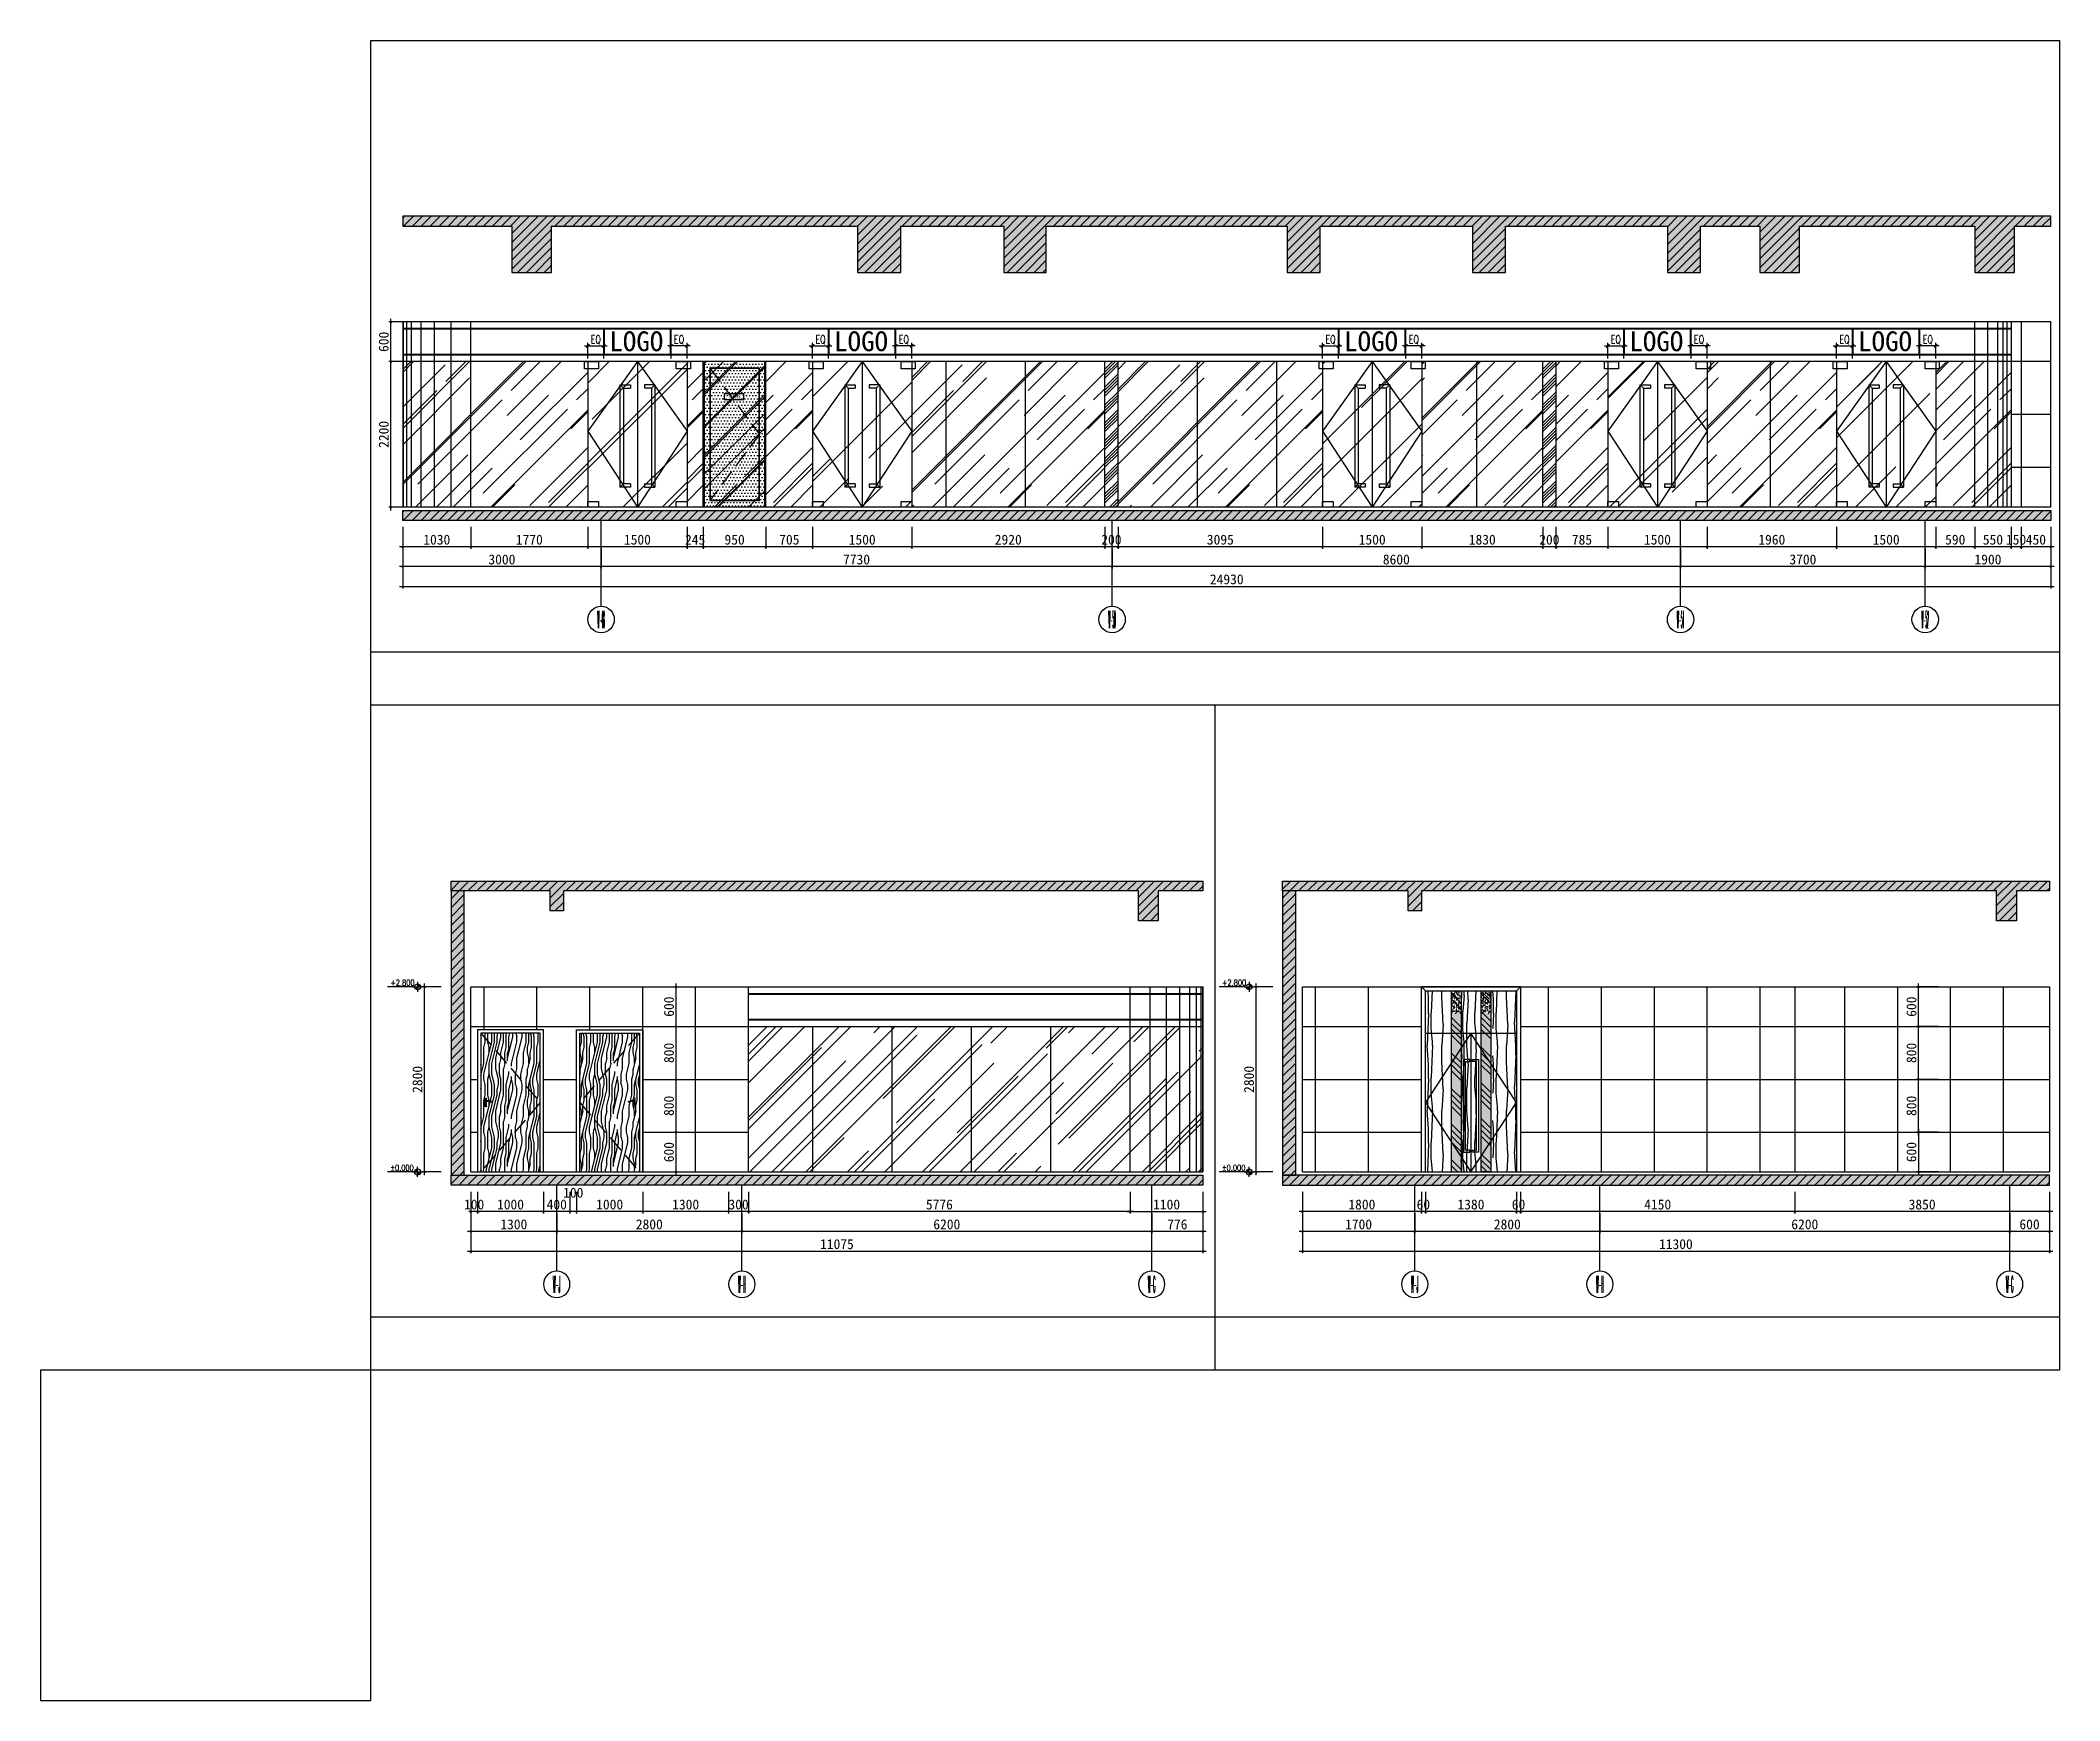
# Model space of a CAD drawing. Header units: millimetres. Extents: x 110215 to 630040, y -488650 to 141897.
# Drawn here: x 349578 to 380124, y -9761 to 15350 of the extents above; entities that cross this region are included whole.
import ezdxf
from ezdxf.enums import TextEntityAlignment as Align

# ---------------------------------------------------------------- set-up
doc = ezdxf.new("R2010")
doc.units = ezdxf.units.MM
doc.header["$LTSCALE"] = 1000
doc.linetypes.add('DASH', pattern=[0.35, 0.25, -0.1])
doc.linetypes.add('DOTE', pattern=[2.42, 2, -0.2, 0.02, -0.2])
doc.layers.get('Defpoints').update_dxf_attribs({"color": 2})
for name, color, linetype in [('0-118标注', 2, 'Continuous'), ('0-140a立面通高转折线', 2, 'Continuous'), ('0-140c立面材料填充', 250, 'Continuous'), ('0-140d立面材料分隔', 146, 'Continuous'), ('0-140立面图剖切线', 4, 'Continuous'), ('1', 4, 'Continuous'), ('7', 7, 'Continuous'), ('D-地面', 8, 'Continuous'), ('E立-ELEV1', 6, 'Continuous')]:
    doc.layers.add(name, color=color, linetype=linetype)
doc.styles.add('_TCH_AXIS', font='COMPLEX', dxfattribs={"bigfont": 'GBCBIG'})
doc.styles.add('COMPLEX', font='COMPLEX')
doc.styles.add('DIM_FONT', font='SIMPLEX', dxfattribs={"width": 0.7, "bigfont": 'GBCBIG'})
doc.styles.add('LOGO', font='arial.ttf', dxfattribs={"width": 0.9})
doc.styles.add('TXT', font='txt.shx', dxfattribs={"width": 0.7})
doc.styles.add('繁黑体', font='simhei.ttf')
doc.styles.add('黑体', font='simhei.ttf')
doc.dimstyles.new('50', dxfattribs={"dimscale": 50, "dimtxt": 3, "dimasz": 0.6, "dimexe": 0.6, "dimexo": 0.6, "dimtad": 1, "dimdec": 0, "dimdsep": 46, "dimtxsty": '黑体', "dimblk1": 'ARCHTICK', "dimblk2": 'ARCHTICK', "dimsah": 1, "dimcen": 0, "dimdle": 1, "dimclrd": 251, "dimclre": 251, "dimclrt": 2, "dimadec": 0, "dimazin": 0, "dimtfac": 1, "dimtdec": 0, "dimtix": 1, "dimtmove": 2, "dimatfit": 3, "dimldrblk": 'DOT', "dimfxl": 0, "dimtolj": 1, "dimtzin": 0, "dimarcsym": 0})
doc.dimstyles.new('副本 1-50', dxfattribs={"dimscale": 50, "dimtxt": 2.5, "dimasz": 1, "dimexe": 1, "dimexo": 1, "dimgap": 0.6, "dimtad": 1, "dimdec": 0, "dimrnd": 5, "dimzin": 0, "dimdsep": 46, "dimtxsty": 'TXT', "dimblk": 'ARCHTICK', "dimcen": 4, "dimdle": 1, "dimclrd": 3, "dimclre": 3, "dimclrt": 3, "dimadec": 0, "dimazin": 0, "dimtfac": 1, "dimtdec": 0, "dimtix": 1, "dimtmove": 2, "dimatfit": 3, "dimldrblk": 'ARCHTICK', "dimfxl": 0, "dimtolj": 1, "dimtzin": 0, "dimarcsym": 0})
pattern_1 = [(50, (-33326.69, 27557.11), (182.18467, -15.939086), [19.05, -209.55]), (355, (-33326.7, 27557.1), (-35.24342, 191.056845), [15.24, -167.640584]), (100.451445, (-33311.51, 27555.78), (146.94125, 175.11775), [16.19001, -178.090245]), (46.1842, (-33326.7, 27607.9), (271.07904, -42.04233), [28.575, -314.325]), (96.63556, (-33304.1, 27604.4), (237.40413, 247.42612), [24.28502, -267.1356]), (351.18415, (-33326.7, 27607.9), (237.40413, 247.42612), [22.85997, -251.45973]), (21, (-33301.29, 27595.21), (151.61439, -102.2652), [19.05, -209.55]), (326, (-33301.3, 27595.2), (61.80203, 184.18797), [15.24, -167.64]), (71.451445, (-33288.66, 27586.69), (213.41642, 81.92277), [16.19001, -178.08994]), (37.5, (-33326.69, 27557.11), (3.088603, 84.555039), [0, -165.608, 0, -170.18, 0, -168.275]), (7.5, (-33326.69, 27557.11), (66.819663, 100.180575), [0, -97.028, 0, -161.798, 0, -64.135]), (327.5, (-33383.33, 27557.11), (135.590595, -5.728744), [0, -63.5, 0, -198.12, 0, -262.89]), (317.5, (-33408.73, 27557.11), (148.12918, 25.42649), [0, -82.55, 0, -131.572, 0, -186.69])]
pattern_2 = [(45, (-33326.69, 27557.11), (-67.35192, 67.35192), [])]
pattern_3 = [(37.5, (481089.714, -264378.034), (-1.6000313, 48.9413237), [0, -38.608, 0, -43.18, 0, -41.275]), (7.5, (481089.714, -264378.034), (44.952328, 71.68251), [0, -20.828, 0, -34.798, 0, -13.335]), (327.5, (481058.47, -264378.034), (79.099237, 0.1437185), [0, -12.7, 0, -45.72, 0, -59.69]), (317.5, (481058.47, -264378.034), (76.355645, 22.292932), [0, -6.35, 0, -29.972, 0, -34.29])]
pattern_4 = [(45, (481089.7, -264378.03), (-269.4077, 269.4077), []), (45, (481179.5, -264378.03), (-269.4077, 269.4077), []), (45, (481269.3, -264378.03), (-269.4077, 269.4077), []), (45, (481359.12, -264378.03), (-269.4077, 269.4077), [])]
pattern_5 = [(90, (52785.6, -197804.2), (-800, 5e-14), [160, -240, 80, -320]), (90, (52765.6, -197244.2), (-800, 5e-14), [160, -640]), (90, (52725.6, -197324.2), (-800, 5e-14), [80, -720]), (90, (52705.6, -197764.2), (-800, 5e-14), [40, -560, 40, -160]), (90, (52665.6, -197484.2), (-800, 5e-14), [160, -240, 40, -360]), (90, (52645.6, -197684.2), (-800, 5e-14), [120, -680]), (90, (52625.6, -197484.2), (-800, 5e-14), [240, -560]), (90, (52605.6, -197724.2), (-800, 5e-14), [160, -640]), (90, (52585.6, -197404.2), (-800, 5e-14), [400, -400]), (90, (52545.6, -197644.2), (-800, 5e-14), [80, -240, 160, -320]), (90, (52525.6, -197084.2), (-800, 5e-14), [160, -640]), (90, (52505.6, -197244.2), (-800, 5e-14), [80, -720]), (90, (52485.6, -197404.2), (-800, 5e-14), [80, -720]), (90, (52465.6, -197804.2), (-800, 5e-14), [160, -640]), (90, (52445.6, -197404.2), (-800, 5e-14), [160, -640]), (90, (52405.6, -197404.2), (-800, 5e-14), [160, -160, 160, -320]), (90, (52365.6, -197564.2), (-800, 5e-14), [80, -400, 160, -160]), (90, (52345.6, -197404.2), (-800, 5e-14), [240, -560]), (90, (52305.6, -197404.2), (-800, 5e-14), [160, -640]), (90, (52285.6, -197724.2), (-800, 5e-14), [240, -320, 80, -160]), (90, (52245.6, -197724.2), (-800, 5e-14), [400, -400]), (90, (52225.6, -197244.2), (-800, 5e-14), [80, -720]), (90, (52205.6, -197484.2), (-800, 5e-14), [160, -640]), (90, (52185.6, -197644.2), (-800, 5e-14), [80, -320, 80, -320]), (90, (52165.6, -197724.2), (-800, 5e-14), [80, -240, 160, -320]), (90, (52145.6, -197564.2), (-800, 5e-14), [80, -400, 80, -240]), (90, (52125.6, -197404.2), (-800, 5e-14), [240, -560]), (90, (52085.6, -197724.2), (-800, 5e-14), [160, -640]), (90, (52065.6, -197324.2), (-800, 5e-14), [80, -720]), (90, (52045.6, -197164.2), (-800, 5e-14), [80, -720]), (104.036243, (52725.62, -197244.2), (3e-08, 800), [82.4, -3216.0844]), (104.036243, (52545.62, -197164.2), (3e-08, 800), [82.4, -3216.0844]), (104.036243, (52065.62, -197244.2), (3e-08, 800), [82.4, -3216.0844]), (104.036243, (52365.62, -197484.2), (3e-08, 800), [82.4, -3216.0844]), (104.036243, (52245.62, -197324.2), (3e-08, 800), [82.4, -3216.0844]), (104.036243, (52305.62, -197244.2), (3e-08, 800), [82.4, -3216.0844]), (104.036243, (52165.62, -197644.2), (3e-08, 800), [82.4, -3216.0844]), (104.036243, (52205.62, -197324.2), (3e-08, 800), [82.4, -3216.0844]), (104.036243, (52505.62, -197164.2), (3e-08, 800), [164.8, -3133.6844]), (104.036243, (52445.62, -197244.2), (3e-08, 800), [164.8, -3133.6844]), (104.036243, (52405.62, -197244.2), (3e-08, 800), [164.8, -3133.6844]), (255.963757, (52665.62, -197484.2), (3e-08, -800), [82.4, -164.8, 82.4, -2968.8844]), (255.963757, (52545.62, -197644.2), (3e-08, -800), [82.4, -3216.0844]), (255.963757, (52185.62, -197644.2), (3e-08, -800), [164.8, -3133.6844]), (284.036243, (52765.62, -197244.2), (-3e-08, -800), [82.4, -3216.0844]), (75.963757, (52765.62, -197084.2), (-3e-08, 800), [82.4, -3216.0844]), (75.963757, (52485.62, -197324.2), (-3e-08, 800), [82.4, -3216.0844]), (75.963757, (52345.62, -197164.2), (-3e-08, 800), [82.4, -3216.0844]), (75.963757, (52285.62, -197484.2), (-3e-08, 800), [82.4, -3216.0844]), (75.963757, (52185.62, -197564.2), (-3e-08, 800), [82.4, -3216.0844]), (75.963757, (52145.62, -197484.2), (-3e-08, 800), [82.4, -3216.0844]), (75.963757, (52285.62, -197484.2), (-3e-08, 800), [82.4, -3216.0844]), (75.963757, (52165.62, -197244.2), (-3e-08, 800), [329.6, -2968.8844]), (75.963757, (52705.62, -197724.2), (-3e-08, 800), [329.6, -2968.8844]), (75.963757, (52645.62, -197644.2), (-3e-08, 800), [329.6, -2968.8844]), (75.963757, (52605.62, -197564.2), (-3e-08, 800), [82.4, -164.8, 164.8, -2886.4844]), (75.963757, (52545.62, -197564.2), (-3e-08, 800), [164.8, -164.8, 164.8, -2804.0844]), (75.963757, (52465.62, -197644.2), (-3e-08, 800), [329.6, -2968.8844]), (75.963757, (52405.62, -197724.2), (-3e-08, 800), [329.6, -2968.8844]), (75.963757, (52365.62, -197724.2), (-3e-08, 800), [329.6, -2968.8844]), (75.963757, (52125.62, -197164.2), (-3e-08, 800), [82.4, -3216.0844]), (75.96377, (52045.62, -197084.2), (-0.00015, 800), [164.8, -3133.6844]), (75.96377, (52085.62, -197564.2), (-0.00015, 800), [164.8, -3133.6844]), (75.96376, (52785.62, -197644.2), (-1e-05, 800), [329.6, -2968.8844]), (75.96376, (52225.62, -197164.2), (-1e-05, 800), [247.2, -3051.2844]), (75.96376, (52285.62, -197084.2), (-1e-05, 800), [494.4, -2804.0844])]

msp = doc.modelspace()

# ---------------------------------------------------------------- blocks, each defined once
blk = doc.blocks.new('_ArchTick')
at = {"color": 0, "linetype": 'ByBlock', "const_width": 0.4}
blk.add_lwpolyline([(-0.5, -0.5), (0.5, 0.5)], dxfattribs=at)
blk = doc.blocks.new('*D130')
at = {"color": 3, "lineweight": -2, "transparency": 16777216}
for p, q in [((2433621, 314332), (2433281, 314332)), ((2433331, 314145), (2433331, 314382)), ((2433571, 314145), (2433571, 314382))]:
    blk.add_line(p, q, dxfattribs=at)
at = {"layer": 'Defpoints', "color": 0, "transparency": 16777216}
for p in [(2433331, 314332), (2433331, 314095), (2433571, 314095)]:
    blk.add_point(p, dxfattribs=at)
at = {"color": 3, "lineweight": -2, "transparency": 16777216, "xscale": 50, "yscale": 50, "zscale": 50, "rotation": 180}
blk.add_blockref('_ArchTick', (2433331, 314332), dxfattribs=at)
at = {"color": 3, "lineweight": -2, "transparency": 16777216, "xscale": 50, "yscale": 50, "zscale": 50}
blk.add_blockref('_ArchTick', (2433571, 314332), dxfattribs=at)
at = {"color": 3, "transparency": 16777216, "insert": (2433451, 314425), "char_height": 125, "attachment_point": 5, "style": 'TXT'}
blk.add_mtext('\\A1;EQ', dxfattribs=at)
blk = doc.blocks.new('*D131')
at = {"color": 3, "lineweight": -2, "transparency": 16777216}
for p, q in [((2432021, 314332), (2432361, 314332)), ((2432071, 314145), (2432071, 314382)), ((2432311, 314145), (2432311, 314382))]:
    blk.add_line(p, q, dxfattribs=at)
at = {"layer": 'Defpoints', "color": 0, "transparency": 16777216}
for p in [(2432311, 314332), (2432071, 314095), (2432311, 314095)]:
    blk.add_point(p, dxfattribs=at)
at = {"color": 3, "lineweight": -2, "transparency": 16777216, "xscale": 50, "yscale": 50, "zscale": 50, "rotation": 180}
blk.add_blockref('_ArchTick', (2432071, 314332), dxfattribs=at)
at = {"color": 3, "lineweight": -2, "transparency": 16777216, "xscale": 50, "yscale": 50, "zscale": 50}
blk.add_blockref('_ArchTick', (2432311, 314332), dxfattribs=at)
at = {"color": 3, "transparency": 16777216, "insert": (2432191, 314425), "char_height": 125, "attachment_point": 5, "style": 'TXT'}
blk.add_mtext('\\A1;EQ', dxfattribs=at)
blk = doc.blocks.new('cdsfsdfs')
h = blk.add_hatch()
h.set_pattern_fill('玻璃', color=8, scale=500, angle=45)
h.set_pattern_definition([(45, (340975.24, -35313.5), (424.264, 1131.37), [7500, -1000, 2500, -500]), (45, (341268.7, -34666.5), (-823.78, 116.673), [1500, -165, 3000, -375]), (45, (340851.5, -34836.2), (1601.597, 2075.358), [4000, -700, 2000, -500])])
h.paths.add_polyline_path([(350295, -31739), (350295, -29539), (349385, -29539), (349385, -31739)])
at = {"layer": 'D-地面'}
h = blk.add_hatch(dxfattribs=at)
h.set_pattern_fill('DOTS', color=8, scale=30, style=0)
h.set_pattern_definition([(0, (340995.243, -35313.48), (23.8125, 47.625), [0, -47.625])])
h.paths.add_polyline_path([(350295, -31739), (350295, -29539), (349385, -29539), (349385, -31739)])
at = {"layer": 'E立-ELEV1'}
h = blk.add_hatch(dxfattribs=at)
h.set_pattern_fill('ANSI32', color=8, scale=3, style=0)
h.set_pattern_definition([(45, (352788.318, -32716.256), (-20.20558, 20.20558), []), (45, (352801.788, -32716.256), (-20.20558, 20.20558), [])])
h.paths.add_polyline_path([(349385, -31739), (349365, -31739), (349365, -29539), (349385, -29539)])
h = blk.add_hatch(dxfattribs=at)
h.set_pattern_fill('ANSI32', color=8, scale=3, style=0)
h.set_pattern_definition([(45, (351848.318, -32716.256), (-20.20558, 20.20558), []), (45, (351861.788, -32716.256), (-20.20558, 20.20558), [])])
h.paths.add_polyline_path([(350315, -31739), (350295, -31739), (350295, -29539), (350315, -29539)])
at = {"color": 1}
for p, q in [((349365, -31739), (349365, -29539)), ((350315, -29539), (349365, -29539)), ((349385, -31739), (349385, -29539)), ((350295, -31739), (350295, -29539)), ((350315, -31739), (350315, -29539)), ((350315, -31739), (350315, -29539)), ((350315, -31739), (349365, -31739))]:
    blk.add_line(p, q, dxfattribs=at)
at = {"color": 8, "linetype": 'DASH'}
blk.add_lwpolyline([(349470, -29644), (350215, -30639), (349465, -31639)], dxfattribs=at)
at = {"layer": '7', "color": 3}
blk.add_lwpolyline([(349982, -30114), (349982, -30024), (349684, -30024), (349684, -30114)], close=True, dxfattribs=at)
at = {"layer": 'E立-ELEV1', "color": 8}
blk.add_line((350215, -29639), (349465, -29639), dxfattribs=at)
at = {"layer": 'E立-ELEV1', "color": 4}
blk.add_lwpolyline([(349465, -29639), (349465, -31639), (350215, -31639), (350215, -29639)], dxfattribs=at)
at = {"layer": 'E立-ELEV1', "color": 3}
blk.add_lwpolyline([(349470, -29644), (349470, -31634), (350210, -31634), (350210, -29644), (349470, -29644)], close=True, dxfattribs=at)
at = {"layer": '1', "color": 3, "style": 'LOGO', "width": 0.9}
blk.add_text('消防栓', height=48, dxfattribs=at).set_placement((349934, -30091, 274), align=Align.RIGHT)
blk = doc.blocks.new('*D942')
at = {"color": 251, "lineweight": -2, "transparency": 16777216}
for p, q in [((379540, 7991), (379540, 7661)), ((379990, 7991), (379990, 7661)), ((380040, 7691), (379490, 7691))]:
    blk.add_line(p, q, dxfattribs=at)
at = {"layer": 'Defpoints', "color": 0, "transparency": 16777216}
for p in [(379540, 8091), (379990, 8091), (379540, 7691)]:
    blk.add_point(p, dxfattribs=at)
at = {"color": 251, "lineweight": -2, "transparency": 16777216, "xscale": 30, "yscale": 30, "zscale": 30, "rotation": 180}
blk.add_blockref('_ArchTick', (379540, 7691), dxfattribs=at)
at = {"color": 251, "lineweight": -2, "transparency": 16777216, "xscale": 30, "yscale": 30, "zscale": 30}
blk.add_blockref('_ArchTick', (379990, 7691), dxfattribs=at)
at = {"color": 2, "transparency": 16777216, "insert": (379765, 7798), "char_height": 150, "attachment_point": 5, "style": '黑体'}
blk.add_mtext('\\A1;450', dxfattribs=at)
blk = doc.blocks.new('_DOT')
at = {"color": 0, "linetype": 'ByBlock'}
blk.add_line((-0.5, 0), (-1, 0), dxfattribs=at)
at = {"color": 0, "linetype": 'ByBlock', "const_width": 0.5}
blk.add_lwpolyline([(-0.25, 0, 1), (0.25, 0, 1)], format="xyb", close=True, dxfattribs=at)
blk = doc.blocks.new('*D943')
at = {"color": 251, "lineweight": -2, "transparency": 16777216}
for p, q in [((379390, 7991), (379390, 7661)), ((379540, 7991), (379540, 7661)), ((379390, 7691), (379360, 7691)), ((379540, 7691), (379390, 7691)), ((379540, 7691), (379570, 7691))]:
    blk.add_line(p, q, dxfattribs=at)
at = {"layer": 'Defpoints', "color": 0, "transparency": 16777216}
for p in [(379390, 8091), (379540, 8091), (379390, 7691)]:
    blk.add_point(p, dxfattribs=at)
at = {"color": 251, "lineweight": -2, "transparency": 16777216, "xscale": 30, "yscale": 30, "zscale": 30}
blk.add_blockref('_ArchTick', (379390, 7691), dxfattribs=at)
at = {"color": 251, "lineweight": -2, "transparency": 16777216, "xscale": 30, "yscale": 30, "zscale": 30, "rotation": 180}
blk.add_blockref('_ArchTick', (379540, 7691), dxfattribs=at)
at = {"color": 2, "transparency": 16777216, "insert": (379465, 7798), "char_height": 150, "attachment_point": 5, "style": '黑体'}
blk.add_mtext('\\A1;150', dxfattribs=at)
blk = doc.blocks.new('*D944')
at = {"color": 251, "lineweight": -2, "transparency": 16777216}
for p, q in [((378840, 7991), (378840, 7661)), ((379390, 7991), (379390, 7661)), ((379440, 7691), (378790, 7691))]:
    blk.add_line(p, q, dxfattribs=at)
at = {"layer": 'Defpoints', "color": 0, "transparency": 16777216}
for p in [(378840, 8091), (379390, 8091), (378840, 7691)]:
    blk.add_point(p, dxfattribs=at)
at = {"color": 251, "lineweight": -2, "transparency": 16777216, "xscale": 30, "yscale": 30, "zscale": 30, "rotation": 180}
blk.add_blockref('_ArchTick', (378840, 7691), dxfattribs=at)
at = {"color": 251, "lineweight": -2, "transparency": 16777216, "xscale": 30, "yscale": 30, "zscale": 30}
blk.add_blockref('_ArchTick', (379390, 7691), dxfattribs=at)
at = {"color": 2, "transparency": 16777216, "insert": (379115, 7798), "char_height": 150, "attachment_point": 5, "style": '黑体'}
blk.add_mtext('\\A1;550', dxfattribs=at)
blk = doc.blocks.new('*D945')
at = {"color": 251, "lineweight": -2, "transparency": 16777216}
for p, q in [((378250, 7991), (378250, 7661)), ((378840, 7991), (378840, 7661)), ((378890, 7691), (378200, 7691))]:
    blk.add_line(p, q, dxfattribs=at)
at = {"layer": 'Defpoints', "color": 0, "transparency": 16777216}
for p in [(378250, 8091), (378840, 8091), (378250, 7691)]:
    blk.add_point(p, dxfattribs=at)
at = {"color": 251, "lineweight": -2, "transparency": 16777216, "xscale": 30, "yscale": 30, "zscale": 30, "rotation": 180}
blk.add_blockref('_ArchTick', (378250, 7691), dxfattribs=at)
at = {"color": 251, "lineweight": -2, "transparency": 16777216, "xscale": 30, "yscale": 30, "zscale": 30}
blk.add_blockref('_ArchTick', (378840, 7691), dxfattribs=at)
at = {"color": 2, "transparency": 16777216, "insert": (378545, 7798), "char_height": 150, "attachment_point": 5, "style": '黑体'}
blk.add_mtext('\\A1;590', dxfattribs=at)
blk = doc.blocks.new('*D946')
at = {"color": 251, "lineweight": -2, "transparency": 16777216}
for p, q in [((376750, 7991), (376750, 7661)), ((378250, 7991), (378250, 7661)), ((378300, 7691), (376700, 7691))]:
    blk.add_line(p, q, dxfattribs=at)
at = {"layer": 'Defpoints', "color": 0, "transparency": 16777216}
for p in [(376750, 8091), (378250, 8091), (376750, 7691)]:
    blk.add_point(p, dxfattribs=at)
at = {"color": 251, "lineweight": -2, "transparency": 16777216, "xscale": 30, "yscale": 30, "zscale": 30, "rotation": 180}
blk.add_blockref('_ArchTick', (376750, 7691), dxfattribs=at)
at = {"color": 251, "lineweight": -2, "transparency": 16777216, "xscale": 30, "yscale": 30, "zscale": 30}
blk.add_blockref('_ArchTick', (378250, 7691), dxfattribs=at)
at = {"color": 2, "transparency": 16777216, "insert": (377500, 7798), "char_height": 150, "attachment_point": 5, "style": '黑体'}
blk.add_mtext('\\A1;1500', dxfattribs=at)
blk = doc.blocks.new('*D947')
at = {"color": 251, "lineweight": -2, "transparency": 16777216}
for p, q in [((374790, 7991), (374790, 7661)), ((376750, 7991), (376750, 7661)), ((376800, 7691), (374740, 7691))]:
    blk.add_line(p, q, dxfattribs=at)
at = {"layer": 'Defpoints', "color": 0, "transparency": 16777216}
for p in [(374790, 8091), (376750, 8091), (374790, 7691)]:
    blk.add_point(p, dxfattribs=at)
at = {"color": 251, "lineweight": -2, "transparency": 16777216, "xscale": 30, "yscale": 30, "zscale": 30, "rotation": 180}
blk.add_blockref('_ArchTick', (374790, 7691), dxfattribs=at)
at = {"color": 251, "lineweight": -2, "transparency": 16777216, "xscale": 30, "yscale": 30, "zscale": 30}
blk.add_blockref('_ArchTick', (376750, 7691), dxfattribs=at)
at = {"color": 2, "transparency": 16777216, "insert": (375770, 7798), "char_height": 150, "attachment_point": 5, "style": '黑体'}
blk.add_mtext('\\A1;1960', dxfattribs=at)
blk = doc.blocks.new('*D948')
at = {"color": 251, "lineweight": -2, "transparency": 16777216}
for p, q in [((373290, 7991), (373290, 7661)), ((374790, 7991), (374790, 7661)), ((374840, 7691), (373240, 7691))]:
    blk.add_line(p, q, dxfattribs=at)
at = {"layer": 'Defpoints', "color": 0, "transparency": 16777216}
for p in [(373290, 8091), (374790, 8091), (373290, 7691)]:
    blk.add_point(p, dxfattribs=at)
at = {"color": 251, "lineweight": -2, "transparency": 16777216, "xscale": 30, "yscale": 30, "zscale": 30, "rotation": 180}
blk.add_blockref('_ArchTick', (373290, 7691), dxfattribs=at)
at = {"color": 251, "lineweight": -2, "transparency": 16777216, "xscale": 30, "yscale": 30, "zscale": 30}
blk.add_blockref('_ArchTick', (374790, 7691), dxfattribs=at)
at = {"color": 2, "transparency": 16777216, "insert": (374040, 7798), "char_height": 150, "attachment_point": 5, "style": '黑体'}
blk.add_mtext('\\A1;1500', dxfattribs=at)
blk = doc.blocks.new('*D949')
at = {"color": 251, "lineweight": -2, "transparency": 16777216}
for p, q in [((372505, 7991), (372505, 7661)), ((373290, 7991), (373290, 7661)), ((373340, 7691), (372455, 7691))]:
    blk.add_line(p, q, dxfattribs=at)
at = {"layer": 'Defpoints', "color": 0, "transparency": 16777216}
for p in [(372505, 8091), (373290, 8091), (372505, 7691)]:
    blk.add_point(p, dxfattribs=at)
at = {"color": 251, "lineweight": -2, "transparency": 16777216, "xscale": 30, "yscale": 30, "zscale": 30, "rotation": 180}
blk.add_blockref('_ArchTick', (372505, 7691), dxfattribs=at)
at = {"color": 251, "lineweight": -2, "transparency": 16777216, "xscale": 30, "yscale": 30, "zscale": 30}
blk.add_blockref('_ArchTick', (373290, 7691), dxfattribs=at)
at = {"color": 2, "transparency": 16777216, "insert": (372898, 7797), "char_height": 150, "attachment_point": 5, "style": '黑体'}
blk.add_mtext('\\A1;785', dxfattribs=at)
blk = doc.blocks.new('*D950')
at = {"color": 251, "lineweight": -2, "transparency": 16777216}
for p, q in [((372305, 7991), (372305, 7661)), ((372505, 7991), (372505, 7661)), ((372305, 7691), (372275, 7691)), ((372505, 7691), (372305, 7691)), ((372505, 7691), (372535, 7691))]:
    blk.add_line(p, q, dxfattribs=at)
at = {"layer": 'Defpoints', "color": 0, "transparency": 16777216}
for p in [(372305, 8091), (372505, 8091), (372305, 7691)]:
    blk.add_point(p, dxfattribs=at)
at = {"color": 251, "lineweight": -2, "transparency": 16777216, "xscale": 30, "yscale": 30, "zscale": 30}
blk.add_blockref('_ArchTick', (372305, 7691), dxfattribs=at)
at = {"color": 251, "lineweight": -2, "transparency": 16777216, "xscale": 30, "yscale": 30, "zscale": 30, "rotation": 180}
blk.add_blockref('_ArchTick', (372505, 7691), dxfattribs=at)
at = {"color": 2, "transparency": 16777216, "insert": (372405, 7798), "char_height": 150, "attachment_point": 5, "style": '黑体'}
blk.add_mtext('\\A1;200', dxfattribs=at)
blk = doc.blocks.new('*D951')
at = {"color": 251, "lineweight": -2, "transparency": 16777216}
for p, q in [((370475, 7991), (370475, 7661)), ((372305, 7991), (372305, 7661)), ((372355, 7691), (370425, 7691))]:
    blk.add_line(p, q, dxfattribs=at)
at = {"layer": 'Defpoints', "color": 0, "transparency": 16777216}
for p in [(370475, 8091), (372305, 8091), (370475, 7691)]:
    blk.add_point(p, dxfattribs=at)
at = {"color": 251, "lineweight": -2, "transparency": 16777216, "xscale": 30, "yscale": 30, "zscale": 30, "rotation": 180}
blk.add_blockref('_ArchTick', (370475, 7691), dxfattribs=at)
at = {"color": 251, "lineweight": -2, "transparency": 16777216, "xscale": 30, "yscale": 30, "zscale": 30}
blk.add_blockref('_ArchTick', (372305, 7691), dxfattribs=at)
at = {"color": 2, "transparency": 16777216, "insert": (371390, 7798), "char_height": 150, "attachment_point": 5, "style": '黑体'}
blk.add_mtext('\\A1;1830', dxfattribs=at)
blk = doc.blocks.new('*D952')
at = {"color": 251, "lineweight": -2, "transparency": 16777216}
for p, q in [((368975, 7991), (368975, 7661)), ((370475, 7991), (370475, 7661)), ((370525, 7691), (368925, 7691))]:
    blk.add_line(p, q, dxfattribs=at)
at = {"layer": 'Defpoints', "color": 0, "transparency": 16777216}
for p in [(368975, 8091), (370475, 8091), (368975, 7691)]:
    blk.add_point(p, dxfattribs=at)
at = {"color": 251, "lineweight": -2, "transparency": 16777216, "xscale": 30, "yscale": 30, "zscale": 30, "rotation": 180}
blk.add_blockref('_ArchTick', (368975, 7691), dxfattribs=at)
at = {"color": 251, "lineweight": -2, "transparency": 16777216, "xscale": 30, "yscale": 30, "zscale": 30}
blk.add_blockref('_ArchTick', (370475, 7691), dxfattribs=at)
at = {"color": 2, "transparency": 16777216, "insert": (369725, 7798), "char_height": 150, "attachment_point": 5, "style": '黑体'}
blk.add_mtext('\\A1;1500', dxfattribs=at)
blk = doc.blocks.new('*D953')
at = {"color": 251, "lineweight": -2, "transparency": 16777216}
for p, q in [((365880, 7991), (365880, 7661)), ((368975, 7991), (368975, 7661)), ((369025, 7691), (365830, 7691))]:
    blk.add_line(p, q, dxfattribs=at)
at = {"layer": 'Defpoints', "color": 0, "transparency": 16777216}
for p in [(365880, 8091), (368975, 8091), (365880, 7691)]:
    blk.add_point(p, dxfattribs=at)
at = {"color": 251, "lineweight": -2, "transparency": 16777216, "xscale": 30, "yscale": 30, "zscale": 30, "rotation": 180}
blk.add_blockref('_ArchTick', (365880, 7691), dxfattribs=at)
at = {"color": 251, "lineweight": -2, "transparency": 16777216, "xscale": 30, "yscale": 30, "zscale": 30}
blk.add_blockref('_ArchTick', (368975, 7691), dxfattribs=at)
at = {"color": 2, "transparency": 16777216, "insert": (367428, 7798), "char_height": 150, "attachment_point": 5, "style": '黑体'}
blk.add_mtext('\\A1;3095', dxfattribs=at)
blk = doc.blocks.new('*D954')
at = {"color": 251, "lineweight": -2, "transparency": 16777216}
for p, q in [((365680, 7991), (365680, 7661)), ((365880, 7991), (365880, 7661)), ((365680, 7691), (365650, 7691)), ((365880, 7691), (365680, 7691)), ((365880, 7691), (365910, 7691))]:
    blk.add_line(p, q, dxfattribs=at)
at = {"layer": 'Defpoints', "color": 0, "transparency": 16777216}
for p in [(365680, 8091), (365880, 8091), (365680, 7691)]:
    blk.add_point(p, dxfattribs=at)
at = {"color": 251, "lineweight": -2, "transparency": 16777216, "xscale": 30, "yscale": 30, "zscale": 30}
blk.add_blockref('_ArchTick', (365680, 7691), dxfattribs=at)
at = {"color": 251, "lineweight": -2, "transparency": 16777216, "xscale": 30, "yscale": 30, "zscale": 30, "rotation": 180}
blk.add_blockref('_ArchTick', (365880, 7691), dxfattribs=at)
at = {"color": 2, "transparency": 16777216, "insert": (365780, 7798), "char_height": 150, "attachment_point": 5, "style": '黑体'}
blk.add_mtext('\\A1;200', dxfattribs=at)
blk = doc.blocks.new('*D955')
at = {"color": 251, "lineweight": -2, "transparency": 16777216}
for p, q in [((362760, 7991), (362760, 7661)), ((365680, 7991), (365680, 7661)), ((365730, 7691), (362710, 7691))]:
    blk.add_line(p, q, dxfattribs=at)
at = {"layer": 'Defpoints', "color": 0, "transparency": 16777216}
for p in [(362760, 8091), (365680, 8091), (362760, 7691)]:
    blk.add_point(p, dxfattribs=at)
at = {"color": 251, "lineweight": -2, "transparency": 16777216, "xscale": 30, "yscale": 30, "zscale": 30, "rotation": 180}
blk.add_blockref('_ArchTick', (362760, 7691), dxfattribs=at)
at = {"color": 251, "lineweight": -2, "transparency": 16777216, "xscale": 30, "yscale": 30, "zscale": 30}
blk.add_blockref('_ArchTick', (365680, 7691), dxfattribs=at)
at = {"color": 2, "transparency": 16777216, "insert": (364220, 7798), "char_height": 150, "attachment_point": 5, "style": '黑体'}
blk.add_mtext('\\A1;2920', dxfattribs=at)
blk = doc.blocks.new('*D956')
at = {"color": 251, "lineweight": -2, "transparency": 16777216}
for p, q in [((361260, 7991), (361260, 7661)), ((362760, 7991), (362760, 7661)), ((362810, 7691), (361210, 7691))]:
    blk.add_line(p, q, dxfattribs=at)
at = {"layer": 'Defpoints', "color": 0, "transparency": 16777216}
for p in [(361260, 8091), (362760, 8091), (361260, 7691)]:
    blk.add_point(p, dxfattribs=at)
at = {"color": 251, "lineweight": -2, "transparency": 16777216, "xscale": 30, "yscale": 30, "zscale": 30, "rotation": 180}
blk.add_blockref('_ArchTick', (361260, 7691), dxfattribs=at)
at = {"color": 251, "lineweight": -2, "transparency": 16777216, "xscale": 30, "yscale": 30, "zscale": 30}
blk.add_blockref('_ArchTick', (362760, 7691), dxfattribs=at)
at = {"color": 2, "transparency": 16777216, "insert": (362010, 7798), "char_height": 150, "attachment_point": 5, "style": '黑体'}
blk.add_mtext('\\A1;1500', dxfattribs=at)
blk = doc.blocks.new('*D957')
at = {"color": 251, "lineweight": -2, "transparency": 16777216}
for p, q in [((360555, 7991), (360555, 7661)), ((361260, 7991), (361260, 7661)), ((361310, 7691), (360505, 7691))]:
    blk.add_line(p, q, dxfattribs=at)
at = {"layer": 'Defpoints', "color": 0, "transparency": 16777216}
for p in [(360555, 8091), (361260, 8091), (360555, 7691)]:
    blk.add_point(p, dxfattribs=at)
at = {"color": 251, "lineweight": -2, "transparency": 16777216, "xscale": 30, "yscale": 30, "zscale": 30, "rotation": 180}
blk.add_blockref('_ArchTick', (360555, 7691), dxfattribs=at)
at = {"color": 251, "lineweight": -2, "transparency": 16777216, "xscale": 30, "yscale": 30, "zscale": 30}
blk.add_blockref('_ArchTick', (361260, 7691), dxfattribs=at)
at = {"color": 2, "transparency": 16777216, "insert": (360908, 7798), "char_height": 150, "attachment_point": 5, "style": '黑体'}
blk.add_mtext('\\A1;705', dxfattribs=at)
blk = doc.blocks.new('*D958')
at = {"color": 251, "lineweight": -2, "transparency": 16777216}
for p, q in [((359605, 7991), (359605, 7661)), ((360555, 7991), (360555, 7661)), ((360605, 7691), (359555, 7691))]:
    blk.add_line(p, q, dxfattribs=at)
at = {"layer": 'Defpoints', "color": 0, "transparency": 16777216}
for p in [(359605, 8091), (360555, 8091), (359605, 7691)]:
    blk.add_point(p, dxfattribs=at)
at = {"color": 251, "lineweight": -2, "transparency": 16777216, "xscale": 30, "yscale": 30, "zscale": 30, "rotation": 180}
blk.add_blockref('_ArchTick', (359605, 7691), dxfattribs=at)
at = {"color": 251, "lineweight": -2, "transparency": 16777216, "xscale": 30, "yscale": 30, "zscale": 30}
blk.add_blockref('_ArchTick', (360555, 7691), dxfattribs=at)
at = {"color": 2, "transparency": 16777216, "insert": (360080, 7798), "char_height": 150, "attachment_point": 5, "style": '黑体'}
blk.add_mtext('\\A1;950', dxfattribs=at)
blk = doc.blocks.new('*D959')
at = {"color": 251, "lineweight": -2, "transparency": 16777216}
for p, q in [((359360, 7991), (359360, 7661)), ((359605, 7991), (359605, 7661)), ((359360, 7691), (359330, 7691)), ((359605, 7691), (359360, 7691)), ((359605, 7691), (359635, 7691))]:
    blk.add_line(p, q, dxfattribs=at)
at = {"layer": 'Defpoints', "color": 0, "transparency": 16777216}
for p in [(359360, 8091), (359605, 8091), (359360, 7691)]:
    blk.add_point(p, dxfattribs=at)
at = {"color": 251, "lineweight": -2, "transparency": 16777216, "xscale": 30, "yscale": 30, "zscale": 30}
blk.add_blockref('_ArchTick', (359360, 7691), dxfattribs=at)
at = {"color": 251, "lineweight": -2, "transparency": 16777216, "xscale": 30, "yscale": 30, "zscale": 30, "rotation": 180}
blk.add_blockref('_ArchTick', (359605, 7691), dxfattribs=at)
at = {"color": 2, "transparency": 16777216, "insert": (359483, 7797), "char_height": 150, "attachment_point": 5, "style": '黑体'}
blk.add_mtext('\\A1;245', dxfattribs=at)
blk = doc.blocks.new('*D960')
at = {"color": 251, "lineweight": -2, "transparency": 16777216}
for p, q in [((357860, 7991), (357860, 7661)), ((359360, 7991), (359360, 7661)), ((359410, 7691), (357810, 7691))]:
    blk.add_line(p, q, dxfattribs=at)
at = {"layer": 'Defpoints', "color": 0, "transparency": 16777216}
for p in [(357860, 8091), (359360, 8091), (357860, 7691)]:
    blk.add_point(p, dxfattribs=at)
at = {"color": 251, "lineweight": -2, "transparency": 16777216, "xscale": 30, "yscale": 30, "zscale": 30, "rotation": 180}
blk.add_blockref('_ArchTick', (357860, 7691), dxfattribs=at)
at = {"color": 251, "lineweight": -2, "transparency": 16777216, "xscale": 30, "yscale": 30, "zscale": 30}
blk.add_blockref('_ArchTick', (359360, 7691), dxfattribs=at)
at = {"color": 2, "transparency": 16777216, "insert": (358610, 7798), "char_height": 150, "attachment_point": 5, "style": '黑体'}
blk.add_mtext('\\A1;1500', dxfattribs=at)
blk = doc.blocks.new('*D961')
at = {"color": 251, "lineweight": -2, "transparency": 16777216}
for p, q in [((356090, 7991), (356090, 7661)), ((357860, 7991), (357860, 7661)), ((357910, 7691), (356040, 7691))]:
    blk.add_line(p, q, dxfattribs=at)
at = {"layer": 'Defpoints', "color": 0, "transparency": 16777216}
for p in [(356090, 8091), (357860, 8091), (356090, 7691)]:
    blk.add_point(p, dxfattribs=at)
at = {"color": 251, "lineweight": -2, "transparency": 16777216, "xscale": 30, "yscale": 30, "zscale": 30, "rotation": 180}
blk.add_blockref('_ArchTick', (356090, 7691), dxfattribs=at)
at = {"color": 251, "lineweight": -2, "transparency": 16777216, "xscale": 30, "yscale": 30, "zscale": 30}
blk.add_blockref('_ArchTick', (357860, 7691), dxfattribs=at)
at = {"color": 2, "transparency": 16777216, "insert": (356975, 7798), "char_height": 150, "attachment_point": 5, "style": '黑体'}
blk.add_mtext('\\A1;1770', dxfattribs=at)
blk = doc.blocks.new('*D962')
at = {"color": 251, "lineweight": -2, "transparency": 16777216}
for p, q in [((355060, 7991), (355060, 7661)), ((356090, 7991), (356090, 7661)), ((356140, 7691), (355010, 7691))]:
    blk.add_line(p, q, dxfattribs=at)
at = {"layer": 'Defpoints', "color": 0, "transparency": 16777216}
for p in [(355060, 8091), (356090, 8091), (355060, 7691)]:
    blk.add_point(p, dxfattribs=at)
at = {"color": 251, "lineweight": -2, "transparency": 16777216, "xscale": 30, "yscale": 30, "zscale": 30, "rotation": 180}
blk.add_blockref('_ArchTick', (355060, 7691), dxfattribs=at)
at = {"color": 251, "lineweight": -2, "transparency": 16777216, "xscale": 30, "yscale": 30, "zscale": 30}
blk.add_blockref('_ArchTick', (356090, 7691), dxfattribs=at)
at = {"color": 2, "transparency": 16777216, "insert": (355575, 7798), "char_height": 150, "attachment_point": 5, "style": '黑体'}
blk.add_mtext('\\A1;1030', dxfattribs=at)
blk = doc.blocks.new('*D963')
at = {"color": 251, "lineweight": -2, "transparency": 16777216}
for p, q in [((378090, 7661), (378090, 7361)), ((379990, 7661), (379990, 7361)), ((380040, 7391), (378040, 7391))]:
    blk.add_line(p, q, dxfattribs=at)
at = {"layer": 'Defpoints', "color": 0, "transparency": 16777216}
for p in [(378090, 7691), (379990, 7691), (378090, 7391)]:
    blk.add_point(p, dxfattribs=at)
at = {"color": 251, "lineweight": -2, "transparency": 16777216, "xscale": 30, "yscale": 30, "zscale": 30, "rotation": 180}
blk.add_blockref('_ArchTick', (378090, 7391), dxfattribs=at)
at = {"color": 251, "lineweight": -2, "transparency": 16777216, "xscale": 30, "yscale": 30, "zscale": 30}
blk.add_blockref('_ArchTick', (379990, 7391), dxfattribs=at)
at = {"color": 2, "transparency": 16777216, "insert": (379040, 7498), "char_height": 150, "attachment_point": 5, "style": '黑体'}
blk.add_mtext('\\A1;1900', dxfattribs=at)
blk = doc.blocks.new('*D964')
at = {"color": 251, "lineweight": -2, "transparency": 16777216}
for p, q in [((374390, 7661), (374390, 7361)), ((378090, 7661), (378090, 7361)), ((378140, 7391), (374340, 7391))]:
    blk.add_line(p, q, dxfattribs=at)
at = {"layer": 'Defpoints', "color": 0, "transparency": 16777216}
for p in [(374390, 7691), (378090, 7691), (374390, 7391)]:
    blk.add_point(p, dxfattribs=at)
at = {"color": 251, "lineweight": -2, "transparency": 16777216, "xscale": 30, "yscale": 30, "zscale": 30, "rotation": 180}
blk.add_blockref('_ArchTick', (374390, 7391), dxfattribs=at)
at = {"color": 251, "lineweight": -2, "transparency": 16777216, "xscale": 30, "yscale": 30, "zscale": 30}
blk.add_blockref('_ArchTick', (378090, 7391), dxfattribs=at)
at = {"color": 2, "transparency": 16777216, "insert": (376240, 7498), "char_height": 150, "attachment_point": 5, "style": '黑体'}
blk.add_mtext('\\A1;3700', dxfattribs=at)
blk = doc.blocks.new('*D965')
at = {"color": 251, "lineweight": -2, "transparency": 16777216}
for p, q in [((365790, 7661), (365790, 7361)), ((374390, 7661), (374390, 7361)), ((374440, 7391), (365740, 7391))]:
    blk.add_line(p, q, dxfattribs=at)
at = {"layer": 'Defpoints', "color": 0, "transparency": 16777216}
for p in [(365790, 7691), (374390, 7691), (365790, 7391)]:
    blk.add_point(p, dxfattribs=at)
at = {"color": 251, "lineweight": -2, "transparency": 16777216, "xscale": 30, "yscale": 30, "zscale": 30, "rotation": 180}
blk.add_blockref('_ArchTick', (365790, 7391), dxfattribs=at)
at = {"color": 251, "lineweight": -2, "transparency": 16777216, "xscale": 30, "yscale": 30, "zscale": 30}
blk.add_blockref('_ArchTick', (374390, 7391), dxfattribs=at)
at = {"color": 2, "transparency": 16777216, "insert": (370090, 7498), "char_height": 150, "attachment_point": 5, "style": '黑体'}
blk.add_mtext('\\A1;8600', dxfattribs=at)
blk = doc.blocks.new('*D966')
at = {"color": 251, "lineweight": -2, "transparency": 16777216}
for p, q in [((358060, 7661), (358060, 7361)), ((365790, 7661), (365790, 7361)), ((365840, 7391), (358010, 7391))]:
    blk.add_line(p, q, dxfattribs=at)
at = {"layer": 'Defpoints', "color": 0, "transparency": 16777216}
for p in [(358060, 7691), (365790, 7691), (358060, 7391)]:
    blk.add_point(p, dxfattribs=at)
at = {"color": 251, "lineweight": -2, "transparency": 16777216, "xscale": 30, "yscale": 30, "zscale": 30, "rotation": 180}
blk.add_blockref('_ArchTick', (358060, 7391), dxfattribs=at)
at = {"color": 251, "lineweight": -2, "transparency": 16777216, "xscale": 30, "yscale": 30, "zscale": 30}
blk.add_blockref('_ArchTick', (365790, 7391), dxfattribs=at)
at = {"color": 2, "transparency": 16777216, "insert": (361925, 7498), "char_height": 150, "attachment_point": 5, "style": '黑体'}
blk.add_mtext('\\A1;7730', dxfattribs=at)
blk = doc.blocks.new('*D967')
at = {"color": 251, "lineweight": -2, "transparency": 16777216}
for p, q in [((355060, 7661), (355060, 7361)), ((358060, 7661), (358060, 7361)), ((358110, 7391), (355010, 7391))]:
    blk.add_line(p, q, dxfattribs=at)
at = {"layer": 'Defpoints', "color": 0, "transparency": 16777216}
for p in [(355060, 7691), (358060, 7691), (355060, 7391)]:
    blk.add_point(p, dxfattribs=at)
at = {"color": 251, "lineweight": -2, "transparency": 16777216, "xscale": 30, "yscale": 30, "zscale": 30, "rotation": 180}
blk.add_blockref('_ArchTick', (355060, 7391), dxfattribs=at)
at = {"color": 251, "lineweight": -2, "transparency": 16777216, "xscale": 30, "yscale": 30, "zscale": 30}
blk.add_blockref('_ArchTick', (358060, 7391), dxfattribs=at)
at = {"color": 2, "transparency": 16777216, "insert": (356560, 7498), "char_height": 150, "attachment_point": 5, "style": '黑体'}
blk.add_mtext('\\A1;3000', dxfattribs=at)
blk = doc.blocks.new('*D968')
at = {"color": 251, "lineweight": -2, "transparency": 16777216}
for p, q in [((355060, 7361), (355060, 7061)), ((379990, 7361), (379990, 7061)), ((355010, 7091), (380040, 7091))]:
    blk.add_line(p, q, dxfattribs=at)
at = {"layer": 'Defpoints', "color": 0, "transparency": 16777216}
for p in [(355060, 7391), (379990, 7391), (379990, 7091)]:
    blk.add_point(p, dxfattribs=at)
at = {"color": 251, "lineweight": -2, "transparency": 16777216, "xscale": 30, "yscale": 30, "zscale": 30, "rotation": 180}
blk.add_blockref('_ArchTick', (355060, 7091), dxfattribs=at)
at = {"color": 251, "lineweight": -2, "transparency": 16777216, "xscale": 30, "yscale": 30, "zscale": 30}
blk.add_blockref('_ArchTick', (379990, 7091), dxfattribs=at)
at = {"color": 2, "transparency": 16777216, "insert": (367525, 7198), "char_height": 150, "attachment_point": 5, "style": '黑体'}
blk.add_mtext('\\A1;24930', dxfattribs=at)
blk = doc.blocks.new('_AXISO')
blk.add_circle((0, 0), 0.5)
at = {"style": 'COMPLEX', "width": 1.041667}
blk.add_attdef('A', text='', height=0.56, dxfattribs=at).set_placement((-0.25, -0.28), (0.25, -0.28), align=Align.FIT)
blk = doc.blocks.new('*D969')
at = {"color": 251, "lineweight": -2, "transparency": 16777216}
for p, q in [((355180, 10491), (354850, 10491)), ((354880, 8241), (354880, 10541)), ((355180, 8291), (354850, 8291))]:
    blk.add_line(p, q, dxfattribs=at)
at = {"layer": 'Defpoints', "color": 0, "transparency": 16777216}
for p in [(354880, 10491), (355280, 10491), (355280, 8291)]:
    blk.add_point(p, dxfattribs=at)
at = {"color": 251, "lineweight": -2, "transparency": 16777216, "xscale": 30, "yscale": 30, "zscale": 30}
for p, rotation in [((354880, 10491), 90), ((354880, 8291), 270)]:
    blk.add_blockref('_ArchTick', p, dxfattribs=dict(at, rotation=rotation))
at = {"color": 2, "transparency": 16777216, "insert": (354773, 9391), "char_height": 150, "attachment_point": 5, "rotation": 90, "style": '黑体'}
blk.add_mtext('\\A1;2200', dxfattribs=at)
blk = doc.blocks.new('*D970')
at = {"color": 251, "lineweight": -2, "transparency": 16777216}
for p, q in [((355180, 11091), (354850, 11091)), ((354880, 10441), (354880, 11141)), ((355180, 10491), (354850, 10491))]:
    blk.add_line(p, q, dxfattribs=at)
at = {"layer": 'Defpoints', "color": 0, "transparency": 16777216}
for p in [(354880, 11091), (355280, 11091), (355280, 10491)]:
    blk.add_point(p, dxfattribs=at)
at = {"color": 251, "lineweight": -2, "transparency": 16777216, "xscale": 30, "yscale": 30, "zscale": 30}
for p, rotation in [((354880, 11091), 90), ((354880, 10491), 270)]:
    blk.add_blockref('_ArchTick', p, dxfattribs=dict(at, rotation=rotation))
at = {"color": 2, "transparency": 16777216, "insert": (354773, 10791), "char_height": 150, "attachment_point": 5, "rotation": 90, "style": '黑体'}
blk.add_mtext('\\A1;600', dxfattribs=at)
blk = doc.blocks.new('dfsdsa')
h = blk.add_hatch()
h.set_pattern_fill('WD木纹1', color=250, scale=20, style=0, pattern_type=2)
h.set_pattern_definition([(90, (2478756, 95059.8), (-980, 6e-14), [140, -840]), (272.29061, (2478756, 95059.8), (980, -3e-06), [500.4, -24019.192]), (272.29061, (2478756, 96039.8), (980, -3e-06), [500.4, -24019.192]), (272.29061, (2478756, 97019.8), (980, -3e-06), [500.4, -24019.192]), (272.29061, (2478756, 97999.8), (980, -3e-06), [500.4, -24019.192]), (272.29061, (2478756, 98979.8), (980, -3e-06), [500.4, -24019.192]), (272.29061, (2478756, 99959.8), (980, -3e-06), [500.4, -24019.192]), (272.29061, (2478756, 100939.8), (980, -3e-06), [500.4, -24019.192]), (272.29061, (2478756, 101919.8), (980, -3e-06), [500.4, -24019.192]), (272.29061, (2478756, 102899.8), (980, -3e-06), [500.4, -24019.192]), (272.29061, (2478756, 103879.8), (980, -3e-06), [500.4, -24019.192]), (272.29061, (2478756, 104859.8), (980, -3e-06), [500.4, -24019.192]), (272.29061, (2478756, 105839.8), (980, -3e-06), [500.4, -24019.192]), (272.29061, (2478756, 106819.8), (980, -3e-06), [500.4, -24019.192]), (272.29061, (2478756, 107799.8), (980, -3e-06), [500.4, -24019.192]), (272.29061, (2478756, 108779.8), (980, -3e-06), [500.4, -24019.192]), (272.29061, (2478756, 109759.8), (980, -3e-06), [500.4, -24019.192]), (272.29061, (2478756, 110739.8), (980, -3e-06), [500.4, -24019.192]), (272.29061, (2478756, 111719.8), (980, -3e-06), [500.4, -24019.192]), (272.29061, (2478756, 112699.8), (980, -3e-06), [500.4, -24019.192]), (272.29061, (2478756, 113679.8), (980, -3e-06), [500.4, -24019.192]), (272.29061, (2478756, 114659.8), (980, -3e-06), [500.4, -24019.192]), (272.29061, (2478756, 115639.8), (980, -3e-06), [500.4, -24019.192]), (272.29061, (2478756, 116619.8), (980, -3e-06), [500.4, -24019.192]), (272.29061, (2478756, 117599.8), (980, -3e-06), [500.4, -24019.192]), (272.29061, (2478756, 118579.8), (980, -3e-06), [500.4, -24019.192]), (83.65981, (2478756, 94379.8), (4e-05, 8820), [181.1077, -8693.1697]), (83.65981, (2478756, 95359.8), (4e-05, 8820), [181.1077, -8693.1697]), (83.65981, (2478756, 96339.8), (4e-05, 8820), [181.1077, -8693.1697]), (83.65981, (2478756, 97319.8), (4e-05, 8820), [181.1077, -8693.1697]), (83.65981, (2478756, 98299.8), (4e-05, 8820), [181.1077, -8693.1697]), (83.65981, (2478756, 99279.8), (4e-05, 8820), [181.1077, -8693.1697]), (83.65981, (2478756, 100259.8), (4e-05, 8820), [181.1077, -8693.1697]), (83.65981, (2478756, 101239.8), (4e-05, 8820), [181.1077, -8693.1697]), (83.65981, (2478756, 102219.8), (4e-05, 8820), [181.1077, -8693.1697]), (90, (2478756, 94219.8), (-980, 6e-14), [160, -820]), (90, (2478716, 94979.8), (-980, 6e-14), [220, -760]), (274.76364, (2478716, 94979.8), (980, -5e-06), [240.832, -11559.931]), (274.76364, (2478716, 95959.8), (980, -5e-06), [240.832, -11559.931]), (274.76364, (2478716, 96939.8), (980, -5e-06), [240.832, -11559.931]), (274.76364, (2478716, 97919.8), (980, -5e-06), [240.832, -11559.931]), (274.76364, (2478716, 98899.8), (980, -5e-06), [240.832, -11559.931]), (274.76364, (2478716, 99879.8), (980, -5e-06), [240.832, -11559.931]), (274.76364, (2478716, 100859.8), (980, -5e-06), [240.832, -11559.931]), (274.76364, (2478716, 101839.8), (980, -5e-06), [240.832, -11559.931]), (274.76364, (2478716, 102819.8), (980, -5e-06), [240.832, -11559.931]), (274.76364, (2478716, 103799.8), (980, -5e-06), [240.832, -11559.931]), (274.76364, (2478716, 104779.8), (980, -5e-06), [240.832, -11559.931]), (274.76364, (2478716, 105759.8), (980, -5e-06), [240.832, -11559.931]), (90, (2478736, 94459.8), (-980, 6e-14), [280, -700]), (83.65981, (2478716, 94279.8), (4e-05, 8820), [181.1077, -8693.1697]), (83.65981, (2478716, 95259.8), (4e-05, 8820), [181.1077, -8693.1697]), (83.65981, (2478716, 96239.8), (4e-05, 8820), [181.1077, -8693.1697]), (83.65981, (2478716, 97219.8), (4e-05, 8820), [181.1077, -8693.1697]), (83.65981, (2478716, 98199.8), (4e-05, 8820), [181.1077, -8693.1697]), (83.65981, (2478716, 99179.8), (4e-05, 8820), [181.1077, -8693.1697]), (83.65981, (2478716, 100159.8), (4e-05, 8820), [181.1077, -8693.1697]), (83.65981, (2478716, 101139.8), (4e-05, 8820), [181.1077, -8693.1697]), (83.65981, (2478716, 102119.8), (4e-05, 8820), [181.1077, -8693.1697]), (90, (2478716, 94219.8), (-980, 6e-14), [60, -920]), (85.914383, (2478656, 94919.8), (6e-05, 13720), [280.7134, -13474.242]), (85.914383, (2478656, 95899.8), (6e-05, 13720), [280.7134, -13474.242]), (85.914383, (2478656, 96879.8), (6e-05, 13720), [280.7134, -13474.242]), (85.914383, (2478656, 97859.8), (6e-05, 13720), [280.7134, -13474.242]), (85.914383, (2478656, 98839.8), (6e-05, 13720), [280.7134, -13474.242]), (85.914383, (2478656, 99819.8), (6e-05, 13720), [280.7134, -13474.242]), (85.914383, (2478656, 100799.8), (6e-05, 13720), [280.7134, -13474.242]), (85.914383, (2478656, 101779.8), (6e-05, 13720), [280.7134, -13474.242]), (85.914383, (2478656, 102759.8), (6e-05, 13720), [280.7134, -13474.242]), (85.914383, (2478656, 103739.8), (6e-05, 13720), [280.7134, -13474.242]), (85.914383, (2478656, 104719.8), (6e-05, 13720), [280.7134, -13474.242]), (85.914383, (2478656, 105699.8), (6e-05, 13720), [280.7134, -13474.242]), (85.914383, (2478656, 106679.8), (6e-05, 13720), [280.7134, -13474.242]), (85.914383, (2478656, 107659.8), (6e-05, 13720), [280.7134, -13474.242]), (85.914383, (2478656, 108639.8), (6e-05, 13720), [280.7134, -13474.242]), (273.17983, (2478656, 94919.8), (980, -3e-06), [360.555, -17306.646]), (273.17983, (2478656, 95899.8), (980, -3e-06), [360.555, -17306.646]), (273.17983, (2478656, 96879.8), (980, -3e-06), [360.555, -17306.646]), (273.17983, (2478656, 97859.8), (980, -3e-06), [360.555, -17306.646]), (273.17983, (2478656, 98839.8), (980, -3e-06), [360.555, -17306.646]), (273.17983, (2478656, 99819.8), (980, -3e-06), [360.555, -17306.646]), (273.17983, (2478656, 100799.8), (980, -3e-06), [360.555, -17306.646]), (273.17983, (2478656, 101779.8), (980, -3e-06), [360.555, -17306.646]), (273.17983, (2478656, 102759.8), (980, -3e-06), [360.555, -17306.646]), (273.17983, (2478656, 103739.8), (980, -3e-06), [360.555, -17306.646]), (273.17983, (2478656, 104719.8), (980, -3e-06), [360.555, -17306.646]), (273.17983, (2478656, 105699.8), (980, -3e-06), [360.555, -17306.646]), (273.17983, (2478656, 106679.8), (980, -3e-06), [360.555, -17306.646]), (273.17983, (2478656, 107659.8), (980, -3e-06), [360.555, -17306.646]), (273.17983, (2478656, 108639.8), (980, -3e-06), [360.555, -17306.646]), (273.17983, (2478656, 109619.8), (980, -3e-06), [360.555, -17306.646]), (273.17983, (2478656, 110599.8), (980, -3e-06), [360.555, -17306.646]), (273.17983, (2478656, 111579.8), (980, -3e-06), [360.555, -17306.646]), (273.17983, (2478656, 112559.8), (980, -3e-06), [360.555, -17306.646]), (90, (2478676, 94219.8), (-980, 6e-14), [340, -640]), (87.27369, (2478856, 94779.8), (-3e-06, 20580), [420.476, -20182.844]), (87.27369, (2478856, 95759.8), (-3e-06, 20580), [420.476, -20182.844]), (87.27369, (2478856, 96739.8), (-3e-06, 20580), [420.476, -20182.844]), (87.27369, (2478856, 97719.8), (-3e-06, 20580), [420.476, -20182.844]), (87.27369, (2478856, 98699.8), (-3e-06, 20580), [420.476, -20182.844]), (87.27369, (2478856, 99679.8), (-3e-06, 20580), [420.476, -20182.844]), (87.27369, (2478856, 100659.8), (-3e-06, 20580), [420.476, -20182.844]), (87.27369, (2478856, 101639.8), (-3e-06, 20580), [420.476, -20182.844]), (87.27369, (2478856, 102619.8), (-3e-06, 20580), [420.476, -20182.844]), (87.27369, (2478856, 103599.8), (-3e-06, 20580), [420.476, -20182.844]), (87.27369, (2478856, 104579.8), (-3e-06, 20580), [420.476, -20182.844]), (87.27369, (2478856, 105559.8), (-3e-06, 20580), [420.476, -20182.844]), (87.27369, (2478856, 106539.8), (-3e-06, 20580), [420.476, -20182.844]), (87.27369, (2478856, 107519.8), (-3e-06, 20580), [420.476, -20182.844]), (87.27369, (2478856, 108499.8), (-3e-06, 20580), [420.476, -20182.844]), (87.27369, (2478856, 109479.8), (-3e-06, 20580), [420.476, -20182.844]), (87.27369, (2478856, 110459.8), (-3e-06, 20580), [420.476, -20182.844]), (87.27369, (2478856, 111439.8), (-3e-06, 20580), [420.476, -20182.844]), (87.27369, (2478856, 112419.8), (-3e-06, 20580), [420.476, -20182.844]), (87.27369, (2478856, 113399.8), (-3e-06, 20580), [420.476, -20182.844]), (87.27369, (2478856, 114379.8), (-3e-06, 20580), [420.476, -20182.844]), (90, (2478856, 94479.8), (-980, 6e-14), [300, -680]), (274.398705, (2478856, 94479.8), (980, 3e-06), [260.768, -12516.8686]), (274.398705, (2478856, 95459.8), (980, 3e-06), [260.768, -12516.8686]), (274.398705, (2478856, 96439.8), (980, 3e-06), [260.768, -12516.8686]), (274.398705, (2478856, 97419.8), (980, 3e-06), [260.768, -12516.8686]), (274.398705, (2478856, 98399.8), (980, 3e-06), [260.768, -12516.8686]), (274.398705, (2478856, 99379.8), (980, 3e-06), [260.768, -12516.8686]), (274.398705, (2478856, 100359.8), (980, 3e-06), [260.768, -12516.8686]), (274.398705, (2478856, 101339.8), (980, 3e-06), [260.768, -12516.8686]), (274.398705, (2478856, 102319.8), (980, 3e-06), [260.768, -12516.8686]), (274.398705, (2478856, 103299.8), (980, 3e-06), [260.768, -12516.8686]), (274.398705, (2478856, 104279.8), (980, 3e-06), [260.768, -12516.8686]), (274.398705, (2478856, 105259.8), (980, 3e-06), [260.768, -12516.8686]), (274.398705, (2478856, 106239.8), (980, 3e-06), [260.768, -12516.8686]), (90, (2478456, 95019.8), (-980, 6e-14), [180, -800]), (84.80557, (2478436, 94799.8), (2e-05, 10780), [220.907, -10603.5466]), (84.80557, (2478436, 95779.8), (2e-05, 10780), [220.907, -10603.5466]), (84.80557, (2478436, 96759.8), (2e-05, 10780), [220.907, -10603.5466]), (84.80557, (2478436, 97739.8), (2e-05, 10780), [220.907, -10603.5466]), (84.80557, (2478436, 98719.8), (2e-05, 10780), [220.907, -10603.5466]), (84.80557, (2478436, 99699.8), (2e-05, 10780), [220.907, -10603.5466]), (84.80557, (2478436, 100679.8), (2e-05, 10780), [220.907, -10603.5466]), (84.80557, (2478436, 101659.8), (2e-05, 10780), [220.907, -10603.5466]), (84.80557, (2478436, 102639.8), (2e-05, 10780), [220.907, -10603.5466]), (84.80557, (2478436, 103619.8), (2e-05, 10780), [220.907, -10603.5466]), (84.80557, (2478436, 104599.8), (2e-05, 10780), [220.907, -10603.5466]), (84.80557, (2478436, 105579.8), (2e-05, 10780), [220.907, -10603.5466]), (90, (2478436, 94479.8), (-980, 6e-14), [320, -660]), (274.398705, (2478436, 94479.8), (980, 3e-06), [260.768, -12516.8686]), (274.398705, (2478436, 95459.8), (980, 3e-06), [260.768, -12516.8686]), (274.398705, (2478436, 96439.8), (980, 3e-06), [260.768, -12516.8686]), (274.398705, (2478436, 97419.8), (980, 3e-06), [260.768, -12516.8686]), (274.398705, (2478436, 98399.8), (980, 3e-06), [260.768, -12516.8686]), (274.398705, (2478436, 99379.8), (980, 3e-06), [260.768, -12516.8686]), (274.398705, (2478436, 100359.8), (980, 3e-06), [260.768, -12516.8686]), (274.398705, (2478436, 101339.8), (980, 3e-06), [260.768, -12516.8686]), (274.398705, (2478436, 102319.8), (980, 3e-06), [260.768, -12516.8686]), (274.398705, (2478436, 103299.8), (980, 3e-06), [260.768, -12516.8686]), (274.398705, (2478436, 104279.8), (980, 3e-06), [260.768, -12516.8686]), (274.398705, (2478436, 105259.8), (980, 3e-06), [260.768, -12516.8686]), (274.398705, (2478436, 106239.8), (980, 3e-06), [260.768, -12516.8686]), (90, (2478916, 95059.8), (-980, 6e-14), [140, -840]), (272.385944, (2478916, 95059.8), (980, -6e-06), [480.416, -23059.991]), (272.385944, (2478916, 96039.8), (980, -6e-06), [480.416, -23059.991]), (272.385944, (2478916, 97019.8), (980, -6e-06), [480.416, -23059.991]), (272.385944, (2478916, 97999.8), (980, -6e-06), [480.416, -23059.991]), (272.385944, (2478916, 98979.8), (980, -6e-06), [480.416, -23059.991]), (272.385944, (2478916, 99959.8), (980, -6e-06), [480.416, -23059.991]), (272.385944, (2478916, 100939.8), (980, -6e-06), [480.416, -23059.991]), (272.385944, (2478916, 101919.8), (980, -6e-06), [480.416, -23059.991]), (272.385944, (2478916, 102899.8), (980, -6e-06), [480.416, -23059.991]), (272.385944, (2478916, 103879.8), (980, -6e-06), [480.416, -23059.991]), (272.385944, (2478916, 104859.8), (980, -6e-06), [480.416, -23059.991]), (272.385944, (2478916, 105839.8), (980, -6e-06), [480.416, -23059.991]), (272.385944, (2478916, 106819.8), (980, -6e-06), [480.416, -23059.991]), (272.385944, (2478916, 107799.8), (980, -6e-06), [480.416, -23059.991]), (272.385944, (2478916, 108779.8), (980, -6e-06), [480.416, -23059.991]), (272.385944, (2478916, 109759.8), (980, -6e-06), [480.416, -23059.991]), (272.385944, (2478916, 110739.8), (980, -6e-06), [480.416, -23059.991]), (272.385944, (2478916, 111719.8), (980, -6e-06), [480.416, -23059.991]), (272.385944, (2478916, 112699.8), (980, -6e-06), [480.416, -23059.991]), (272.385944, (2478916, 113679.8), (980, -6e-06), [480.416, -23059.991]), (272.385944, (2478916, 114659.8), (980, -6e-06), [480.416, -23059.991]), (272.385944, (2478916, 115639.8), (980, -6e-06), [480.416, -23059.991]), (272.385944, (2478916, 116619.8), (980, -6e-06), [480.416, -23059.991]), (272.385944, (2478916, 117599.8), (980, -6e-06), [480.416, -23059.991]), (272.385944, (2478916, 118579.8), (980, -6e-06), [480.416, -23059.991]), (86.82017, (2478916, 94219.8), (-3e-05, 17640), [360.555, -17306.646]), (86.82017, (2478916, 95199.8), (-3e-05, 17640), [360.555, -17306.646]), (86.82017, (2478916, 96179.8), (-3e-05, 17640), [360.555, -17306.646]), (86.82017, (2478916, 97159.8), (-3e-05, 17640), [360.555, -17306.646]), (86.82017, (2478916, 98139.8), (-3e-05, 17640), [360.555, -17306.646]), (86.82017, (2478916, 99119.8), (-3e-05, 17640), [360.555, -17306.646]), (86.82017, (2478916, 100099.8), (-3e-05, 17640), [360.555, -17306.646]), (86.82017, (2478916, 101079.8), (-3e-05, 17640), [360.555, -17306.646]), (86.82017, (2478916, 102059.8), (-3e-05, 17640), [360.555, -17306.646]), (86.82017, (2478916, 103039.8), (-3e-05, 17640), [360.555, -17306.646]), (86.82017, (2478916, 104019.8), (-3e-05, 17640), [360.555, -17306.646]), (86.82017, (2478916, 104999.8), (-3e-05, 17640), [360.555, -17306.646]), (86.82017, (2478916, 105979.8), (-3e-05, 17640), [360.555, -17306.646]), (86.82017, (2478916, 106959.8), (-3e-05, 17640), [360.555, -17306.646]), (86.82017, (2478916, 107939.8), (-3e-05, 17640), [360.555, -17306.646]), (86.82017, (2478916, 108919.8), (-3e-05, 17640), [360.555, -17306.646]), (86.82017, (2478916, 109899.8), (-3e-05, 17640), [360.555, -17306.646]), (86.82017, (2478916, 110879.8), (-3e-05, 17640), [360.555, -17306.646]), (86.82017, (2478916, 111859.8), (-3e-05, 17640), [360.555, -17306.646]), (90, (2479056, 94959.8), (-980, 6e-14), [240, -740]), (87.27369, (2479036, 94539.8), (-3e-06, 20580), [420.476, -20182.844]), (87.27369, (2479036, 95519.8), (-3e-06, 20580), [420.476, -20182.844]), (87.27369, (2479036, 96499.8), (-3e-06, 20580), [420.476, -20182.844]), (87.27369, (2479036, 97479.8), (-3e-06, 20580), [420.476, -20182.844]), (87.27369, (2479036, 98459.8), (-3e-06, 20580), [420.476, -20182.844]), (87.27369, (2479036, 99439.8), (-3e-06, 20580), [420.476, -20182.844]), (87.27369, (2479036, 100419.8), (-3e-06, 20580), [420.476, -20182.844]), (87.27369, (2479036, 101399.8), (-3e-06, 20580), [420.476, -20182.844]), (87.27369, (2479036, 102379.8), (-3e-06, 20580), [420.476, -20182.844]), (87.27369, (2479036, 103359.8), (-3e-06, 20580), [420.476, -20182.844]), (87.27369, (2479036, 104339.8), (-3e-06, 20580), [420.476, -20182.844]), (87.27369, (2479036, 105319.8), (-3e-06, 20580), [420.476, -20182.844]), (87.27369, (2479036, 106299.8), (-3e-06, 20580), [420.476, -20182.844]), (87.27369, (2479036, 107279.8), (-3e-06, 20580), [420.476, -20182.844]), (87.27369, (2479036, 108259.8), (-3e-06, 20580), [420.476, -20182.844]), (87.27369, (2479036, 109239.8), (-3e-06, 20580), [420.476, -20182.844]), (87.27369, (2479036, 110219.8), (-3e-06, 20580), [420.476, -20182.844]), (87.27369, (2479036, 111199.8), (-3e-06, 20580), [420.476, -20182.844]), (87.27369, (2479036, 112179.8), (-3e-06, 20580), [420.476, -20182.844]), (87.27369, (2479036, 113159.8), (-3e-06, 20580), [420.476, -20182.844]), (87.27369, (2479036, 114139.8), (-3e-06, 20580), [420.476, -20182.844]), (273.576334, (2479036, 94539.8), (980, -6e-06), [320.6244, -15389.971]), (273.576334, (2479036, 95519.8), (980, -6e-06), [320.6244, -15389.971]), (273.576334, (2479036, 96499.8), (980, -6e-06), [320.6244, -15389.971]), (273.576334, (2479036, 97479.8), (980, -6e-06), [320.6244, -15389.971]), (273.576334, (2479036, 98459.8), (980, -6e-06), [320.6244, -15389.971]), (273.576334, (2479036, 99439.8), (980, -6e-06), [320.6244, -15389.971]), (273.576334, (2479036, 100419.8), (980, -6e-06), [320.6244, -15389.971]), (273.576334, (2479036, 101399.8), (980, -6e-06), [320.6244, -15389.971]), (273.576334, (2479036, 102379.8), (980, -6e-06), [320.6244, -15389.971]), (273.576334, (2479036, 103359.8), (980, -6e-06), [320.6244, -15389.971]), (273.576334, (2479036, 104339.8), (980, -6e-06), [320.6244, -15389.971]), (273.576334, (2479036, 105319.8), (980, -6e-06), [320.6244, -15389.971]), (273.576334, (2479036, 106299.8), (980, -6e-06), [320.6244, -15389.971]), (273.576334, (2479036, 107279.8), (980, -6e-06), [320.6244, -15389.971]), (273.576334, (2479036, 108259.8), (980, -6e-06), [320.6244, -15389.971]), (273.576334, (2479036, 109239.8), (980, -6e-06), [320.6244, -15389.971]), (90, (2478336, 95099.8), (-980, 6e-14), [100, -880]), (277.125016, (2478336, 95099.8), (980, -6e-06), [161.245, -7739.7674]), (277.125016, (2478336, 96079.8), (980, -6e-06), [161.245, -7739.7674]), (277.125016, (2478336, 97059.8), (980, -6e-06), [161.245, -7739.7674]), (277.125016, (2478336, 98039.8), (980, -6e-06), [161.245, -7739.7674]), (277.125016, (2478336, 99019.8), (980, -6e-06), [161.245, -7739.7674]), (277.125016, (2478336, 99999.8), (980, -6e-06), [161.245, -7739.7674]), (277.125016, (2478336, 100979.8), (980, -6e-06), [161.245, -7739.7674]), (277.125016, (2478336, 101959.8), (980, -6e-06), [161.245, -7739.7674]), (277.125016, (2478336, 102939.8), (980, -6e-06), [161.245, -7739.7674]), (88.09085, (2478336, 94339.8), (-0.0002, 29400), [600.333, -28815.996]), (88.09085, (2478336, 95319.8), (-0.0002, 29400), [600.333, -28815.996]), (88.09085, (2478336, 96299.8), (-0.0002, 29400), [600.333, -28815.996]), (88.09085, (2478336, 97279.8), (-0.0002, 29400), [600.333, -28815.996]), (88.09085, (2478336, 98259.8), (-0.0002, 29400), [600.333, -28815.996]), (88.09085, (2478336, 99239.8), (-0.0002, 29400), [600.333, -28815.996]), (88.09085, (2478336, 100219.8), (-0.0002, 29400), [600.333, -28815.996]), (88.09085, (2478336, 101199.8), (-0.0002, 29400), [600.333, -28815.996]), (88.09085, (2478336, 102179.8), (-0.0002, 29400), [600.333, -28815.996]), (88.09085, (2478336, 103159.8), (-0.0002, 29400), [600.333, -28815.996]), (88.09085, (2478336, 104139.8), (-0.0002, 29400), [600.333, -28815.996]), (88.09085, (2478336, 105119.8), (-0.0002, 29400), [600.333, -28815.996]), (88.09085, (2478336, 106099.8), (-0.0002, 29400), [600.333, -28815.996]), (88.09085, (2478336, 107079.8), (-0.0002, 29400), [600.333, -28815.996]), (88.09085, (2478336, 108059.8), (-0.0002, 29400), [600.333, -28815.996]), (88.09085, (2478336, 109039.8), (-0.0002, 29400), [600.333, -28815.996]), (88.09085, (2478336, 110019.8), (-0.0002, 29400), [600.333, -28815.996]), (88.09085, (2478336, 110999.8), (-0.0002, 29400), [600.333, -28815.996]), (88.09085, (2478336, 111979.8), (-0.0002, 29400), [600.333, -28815.996]), (88.09085, (2478336, 112959.8), (-0.0002, 29400), [600.333, -28815.996]), (88.09085, (2478336, 113939.8), (-0.0002, 29400), [600.333, -28815.996]), (88.09085, (2478336, 114919.8), (-0.0002, 29400), [600.333, -28815.996]), (88.09085, (2478336, 115899.8), (-0.0002, 29400), [600.333, -28815.996]), (88.09085, (2478336, 116879.8), (-0.0002, 29400), [600.333, -28815.996]), (88.09085, (2478336, 117859.8), (-0.0002, 29400), [600.333, -28815.996]), (88.09085, (2478336, 118839.8), (-0.0002, 29400), [600.333, -28815.996]), (88.09085, (2478336, 119819.8), (-0.0002, 29400), [600.333, -28815.996]), (88.09085, (2478336, 120799.8), (-0.0002, 29400), [600.333, -28815.996]), (88.09085, (2478336, 121779.8), (-0.0002, 29400), [600.333, -28815.996]), (88.09085, (2478336, 122759.8), (-0.0002, 29400), [600.333, -28815.996]), (90, (2478336, 94219.8), (-980, 6e-14), [120, -860]), (85.914383, (2479256, 94919.8), (6e-05, 13720), [280.7134, -13474.242]), (85.914383, (2479256, 95899.8), (6e-05, 13720), [280.7134, -13474.242]), (85.914383, (2479256, 96879.8), (6e-05, 13720), [280.7134, -13474.242]), (85.914383, (2479256, 97859.8), (6e-05, 13720), [280.7134, -13474.242]), (85.914383, (2479256, 98839.8), (6e-05, 13720), [280.7134, -13474.242]), (85.914383, (2479256, 99819.8), (6e-05, 13720), [280.7134, -13474.242]), (85.914383, (2479256, 100799.8), (6e-05, 13720), [280.7134, -13474.242]), (85.914383, (2479256, 101779.8), (6e-05, 13720), [280.7134, -13474.242]), (85.914383, (2479256, 102759.8), (6e-05, 13720), [280.7134, -13474.242]), (85.914383, (2479256, 103739.8), (6e-05, 13720), [280.7134, -13474.242]), (85.914383, (2479256, 104719.8), (6e-05, 13720), [280.7134, -13474.242]), (85.914383, (2479256, 105699.8), (6e-05, 13720), [280.7134, -13474.242]), (85.914383, (2479256, 106679.8), (6e-05, 13720), [280.7134, -13474.242]), (85.914383, (2479256, 107659.8), (6e-05, 13720), [280.7134, -13474.242]), (85.914383, (2479256, 108639.8), (6e-05, 13720), [280.7134, -13474.242]), (90, (2479256, 94699.8), (-980, 6e-14), [220, -760]), (272.385944, (2479256, 94699.8), (980, -6e-06), [480.416, -23059.991]), (272.385944, (2479256, 95679.8), (980, -6e-06), [480.416, -23059.991]), (272.385944, (2479256, 96659.8), (980, -6e-06), [480.416, -23059.991]), (272.385944, (2479256, 97639.8), (980, -6e-06), [480.416, -23059.991]), (272.385944, (2479256, 98619.8), (980, -6e-06), [480.416, -23059.991]), (272.385944, (2479256, 99599.8), (980, -6e-06), [480.416, -23059.991]), (272.385944, (2479256, 100579.8), (980, -6e-06), [480.416, -23059.991]), (272.385944, (2479256, 101559.8), (980, -6e-06), [480.416, -23059.991]), (272.385944, (2479256, 102539.8), (980, -6e-06), [480.416, -23059.991]), (272.385944, (2479256, 103519.8), (980, -6e-06), [480.416, -23059.991]), (272.385944, (2479256, 104499.8), (980, -6e-06), [480.416, -23059.991]), (272.385944, (2479256, 105479.8), (980, -6e-06), [480.416, -23059.991]), (272.385944, (2479256, 106459.8), (980, -6e-06), [480.416, -23059.991]), (272.385944, (2479256, 107439.8), (980, -6e-06), [480.416, -23059.991]), (272.385944, (2479256, 108419.8), (980, -6e-06), [480.416, -23059.991]), (272.385944, (2479256, 109399.8), (980, -6e-06), [480.416, -23059.991]), (272.385944, (2479256, 110379.8), (980, -6e-06), [480.416, -23059.991]), (272.385944, (2479256, 111359.8), (980, -6e-06), [480.416, -23059.991]), (272.385944, (2479256, 112339.8), (980, -6e-06), [480.416, -23059.991]), (272.385944, (2479256, 113319.8), (980, -6e-06), [480.416, -23059.991]), (272.385944, (2479256, 114299.8), (980, -6e-06), [480.416, -23059.991]), (272.385944, (2479256, 115279.8), (980, -6e-06), [480.416, -23059.991]), (272.385944, (2479256, 116259.8), (980, -6e-06), [480.416, -23059.991]), (272.385944, (2479256, 117239.8), (980, -6e-06), [480.416, -23059.991]), (272.385944, (2479256, 118219.8), (980, -6e-06), [480.416, -23059.991]), (272.385944, (2479196, 95199.8), (980, -6e-06), [480.416, -23059.991]), (272.385944, (2479196, 96179.8), (980, -6e-06), [480.416, -23059.991]), (272.385944, (2479196, 97159.8), (980, -6e-06), [480.416, -23059.991]), (272.385944, (2479196, 98139.8), (980, -6e-06), [480.416, -23059.991]), (272.385944, (2479196, 99119.8), (980, -6e-06), [480.416, -23059.991]), (272.385944, (2479196, 100099.8), (980, -6e-06), [480.416, -23059.991]), (272.385944, (2479196, 101079.8), (980, -6e-06), [480.416, -23059.991]), (272.385944, (2479196, 102059.8), (980, -6e-06), [480.416, -23059.991]), (272.385944, (2479196, 103039.8), (980, -6e-06), [480.416, -23059.991]), (272.385944, (2479196, 104019.8), (980, -6e-06), [480.416, -23059.991]), (272.385944, (2479196, 104999.8), (980, -6e-06), [480.416, -23059.991]), (272.385944, (2479196, 105979.8), (980, -6e-06), [480.416, -23059.991]), (272.385944, (2479196, 106959.8), (980, -6e-06), [480.416, -23059.991]), (272.385944, (2479196, 107939.8), (980, -6e-06), [480.416, -23059.991]), (272.385944, (2479196, 108919.8), (980, -6e-06), [480.416, -23059.991]), (272.385944, (2479196, 109899.8), (980, -6e-06), [480.416, -23059.991]), (272.385944, (2479196, 110879.8), (980, -6e-06), [480.416, -23059.991]), (272.385944, (2479196, 111859.8), (980, -6e-06), [480.416, -23059.991]), (272.385944, (2479196, 112839.8), (980, -6e-06), [480.416, -23059.991]), (272.385944, (2479196, 113819.8), (980, -6e-06), [480.416, -23059.991]), (272.385944, (2479196, 114799.8), (980, -6e-06), [480.416, -23059.991]), (272.385944, (2479196, 115779.8), (980, -6e-06), [480.416, -23059.991]), (272.385944, (2479196, 116759.8), (980, -6e-06), [480.416, -23059.991]), (272.385944, (2479196, 117739.8), (980, -6e-06), [480.416, -23059.991]), (272.385944, (2479196, 118719.8), (980, -6e-06), [480.416, -23059.991]), (90, (2479216, 94479.8), (-980, 6e-14), [240, -740]), (84.289407, (2479196, 94279.8), (-2e-05, 9800), [200.9975, -9647.8806]), (84.289407, (2479196, 95259.8), (-2e-05, 9800), [200.9975, -9647.8806]), (84.289407, (2479196, 96239.8), (-2e-05, 9800), [200.9975, -9647.8806]), (84.289407, (2479196, 97219.8), (-2e-05, 9800), [200.9975, -9647.8806]), (84.289407, (2479196, 98199.8), (-2e-05, 9800), [200.9975, -9647.8806]), (84.289407, (2479196, 99179.8), (-2e-05, 9800), [200.9975, -9647.8806]), (84.289407, (2479196, 100159.8), (-2e-05, 9800), [200.9975, -9647.8806]), (84.289407, (2479196, 101139.8), (-2e-05, 9800), [200.9975, -9647.8806]), (84.289407, (2479196, 102119.8), (-2e-05, 9800), [200.9975, -9647.8806]), (84.289407, (2479196, 103099.8), (-2e-05, 9800), [200.9975, -9647.8806]), (84.289407, (2479196, 104079.8), (-2e-05, 9800), [200.9975, -9647.8806]), (90, (2479196, 94219.8), (-980, 6e-14), [60, -920]), (90, (2478536, 95139.8), (-980, 6e-14), [60, -920]), (272.72631, (2478536, 95139.8), (980, 7e-06), [420.476, -20182.844]), (272.72631, (2478536, 96119.8), (980, 7e-06), [420.476, -20182.844]), (272.72631, (2478536, 97099.8), (980, 7e-06), [420.476, -20182.844]), (272.72631, (2478536, 98079.8), (980, 7e-06), [420.476, -20182.844]), (272.72631, (2478536, 99059.8), (980, 7e-06), [420.476, -20182.844]), (272.72631, (2478536, 100039.8), (980, 7e-06), [420.476, -20182.844]), (272.72631, (2478536, 101019.8), (980, 7e-06), [420.476, -20182.844]), (272.72631, (2478536, 101999.8), (980, 7e-06), [420.476, -20182.844]), (272.72631, (2478536, 102979.8), (980, 7e-06), [420.476, -20182.844]), (272.72631, (2478536, 103959.8), (980, 7e-06), [420.476, -20182.844]), (272.72631, (2478536, 104939.8), (980, 7e-06), [420.476, -20182.844]), (272.72631, (2478536, 105919.8), (980, 7e-06), [420.476, -20182.844]), (272.72631, (2478536, 106899.8), (980, 7e-06), [420.476, -20182.844]), (272.72631, (2478536, 107879.8), (980, 7e-06), [420.476, -20182.844]), (272.72631, (2478536, 108859.8), (980, 7e-06), [420.476, -20182.844]), (272.72631, (2478536, 109839.8), (980, 7e-06), [420.476, -20182.844]), (272.72631, (2478536, 110819.8), (980, 7e-06), [420.476, -20182.844]), (272.72631, (2478536, 111799.8), (980, 7e-06), [420.476, -20182.844]), (272.72631, (2478536, 112779.8), (980, 7e-06), [420.476, -20182.844]), (272.72631, (2478536, 113759.8), (980, 7e-06), [420.476, -20182.844]), (272.72631, (2478536, 114739.8), (980, 7e-06), [420.476, -20182.844]), (90, (2478556, 94579.8), (-980, 6e-14), [140, -840]), (84.289407, (2478536, 94379.8), (-2e-05, 9800), [200.9975, -9647.8806]), (84.289407, (2478536, 95359.8), (-2e-05, 9800), [200.9975, -9647.8806]), (84.289407, (2478536, 96339.8), (-2e-05, 9800), [200.9975, -9647.8806]), (84.289407, (2478536, 97319.8), (-2e-05, 9800), [200.9975, -9647.8806]), (84.289407, (2478536, 98299.8), (-2e-05, 9800), [200.9975, -9647.8806]), (84.289407, (2478536, 99279.8), (-2e-05, 9800), [200.9975, -9647.8806]), (84.289407, (2478536, 100259.8), (-2e-05, 9800), [200.9975, -9647.8806]), (84.289407, (2478536, 101239.8), (-2e-05, 9800), [200.9975, -9647.8806]), (84.289407, (2478536, 102219.8), (-2e-05, 9800), [200.9975, -9647.8806]), (84.289407, (2478536, 103199.8), (-2e-05, 9800), [200.9975, -9647.8806]), (84.289407, (2478536, 104179.8), (-2e-05, 9800), [200.9975, -9647.8806]), (90, (2478536, 94219.8), (-980, 6e-14), [160, -820])])
h.paths.add_polyline_path([(174677, 9869), (174527, 9869), (174527, 7469), (174677, 7469)])
h.paths.add_polyline_path([(174827, 9869), (174677, 9869), (174677, 7469), (174827, 7469)])
h.paths.add_polyline_path([(173987, 9869), (173987, 7469), (174347, 7469), (174347, 9869)])
h.paths.add_polyline_path([(175367, 7469), (175367, 9869), (175007, 9869), (175007, 7469)])
h.paths.add_polyline_path([(175367, 10209), (175007, 10209), (175007, 9869), (175367, 9869)])
h.paths.add_polyline_path([(174827, 10209), (174527, 10209), (174527, 9869), (174827, 9869)])
h.paths.add_polyline_path([(174347, 10209), (173987, 10209), (173987, 9869), (174347, 9869)])
h = blk.add_hatch()
h.set_pattern_fill('AR-SAND', color=8, style=0)
h.set_pattern_definition(pattern_3)
h.paths.add_polyline_path([(174977, 10209), (174827, 10209), (174827, 9869), (174977, 9869)])
h.paths.add_polyline_path([(174527, 10209), (174377, 10209), (174377, 9869), (174527, 9869)])
h = blk.add_hatch()
h.set_pattern_fill('ANSI34', color=8, scale=20, style=0)
h.set_pattern_definition(pattern_4)
h.paths.add_polyline_path([(174977, 10209), (174827, 10209), (174827, 9869), (174977, 9869)])
h.paths.add_polyline_path([(174527, 10209), (174377, 10209), (174377, 9869), (174527, 9869)])
h = blk.add_hatch()
h.set_pattern_fill('ANSI34', color=8, scale=20, style=0)
h.set_pattern_definition(pattern_4)
h.paths.add_polyline_path([(174377, 9869), (174377, 7469), (174527, 7469), (174527, 9869)])
h.paths.add_polyline_path([(174977, 7469), (174977, 9869), (174827, 9869), (174827, 7469)])
h = blk.add_hatch()
h.set_pattern_fill('AR-SAND', color=8, style=0)
h.set_pattern_definition(pattern_3)
h.paths.add_polyline_path([(174377, 9869), (174377, 7469), (174527, 7469), (174527, 9869)])
h.paths.add_polyline_path([(174977, 7469), (174977, 9869), (174827, 9869), (174827, 7469)])
at = {"color": 8}
for p, q in [((173987, 10209), (173927, 10269)), ((175367, 10209), (175427, 10269))]:
    blk.add_line(p, q, dxfattribs=at)
at = {"color": 4}
for p, q in [((174377, 7469), (174527, 7469)), ((174977, 7469), (174827, 7469))]:
    blk.add_line(p, q, dxfattribs=at)
at = {"color": 8, "linetype": 'DOTE', "ltscale": 200}
blk.add_lwpolyline([(174677, 9569), (175367, 8519), (174677, 7469), (173987, 8519), (174677, 9569)], dxfattribs=at)
at = {"color": 1}
for points in [[(174657, 9139), (174657, 9169), (174562, 9169), (174562, 7769), (174657, 7769), (174657, 7799), (174592, 7799), (174592, 9139), (174657, 9139)], [(174697, 9139), (174697, 9169), (174792, 9169), (174792, 7769), (174697, 7769), (174697, 7799), (174762, 7799), (174762, 9139), (174697, 9139)]]:
    blk.add_lwpolyline(points, dxfattribs=at)
at = {"layer": '0-140d立面材料分隔'}
for p, q in [((173927, 10269), (175427, 10269)), ((173927, 10269), (173927, 7469)), ((173987, 10209), (173987, 7469)), ((175367, 10209), (173987, 10209)), ((174377, 10209), (174377, 7469)), ((174527, 10209), (174527, 7469)), ((174827, 10209), (174827, 7469)), ((174977, 10209), (174977, 7469)), ((175367, 7469), (175367, 10209)), ((175427, 7469), (175427, 10269)), ((175367, 9569), (173987, 9569)), ((174677, 9569), (174677, 7469))]:
    blk.add_line(p, q, dxfattribs=at)
blk = doc.blocks.new('*D1076')
at = {"color": 251, "lineweight": -2, "transparency": 16777216}
for p, q in [((376119, -2065), (376119, -2395)), ((379969, -2065), (379969, -2395)), ((380019, -2365), (376069, -2365))]:
    blk.add_line(p, q, dxfattribs=at)
at = {"layer": 'Defpoints', "color": 0, "transparency": 16777216}
for p in [(376119, -1965), (379969, -1965), (376119, -2365)]:
    blk.add_point(p, dxfattribs=at)
at = {"color": 251, "lineweight": -2, "transparency": 16777216, "xscale": 30, "yscale": 30, "zscale": 30, "rotation": 180}
blk.add_blockref('_ArchTick', (376119, -2365), dxfattribs=at)
at = {"color": 251, "lineweight": -2, "transparency": 16777216, "xscale": 30, "yscale": 30, "zscale": 30}
blk.add_blockref('_ArchTick', (379969, -2365), dxfattribs=at)
at = {"color": 2, "transparency": 16777216, "insert": (378044, -2258), "char_height": 150, "attachment_point": 5, "style": '黑体'}
blk.add_mtext('\\A1;3850', dxfattribs=at)
blk = doc.blocks.new('*D1077')
at = {"color": 251, "lineweight": -2, "transparency": 16777216}
for p, q in [((371969, -2065), (371969, -2395)), ((376119, -2065), (376119, -2395)), ((376169, -2365), (371919, -2365))]:
    blk.add_line(p, q, dxfattribs=at)
at = {"layer": 'Defpoints', "color": 0, "transparency": 16777216}
for p in [(371969, -1965), (376119, -1965), (371969, -2365)]:
    blk.add_point(p, dxfattribs=at)
at = {"color": 251, "lineweight": -2, "transparency": 16777216, "xscale": 30, "yscale": 30, "zscale": 30, "rotation": 180}
blk.add_blockref('_ArchTick', (371969, -2365), dxfattribs=at)
at = {"color": 251, "lineweight": -2, "transparency": 16777216, "xscale": 30, "yscale": 30, "zscale": 30}
blk.add_blockref('_ArchTick', (376119, -2365), dxfattribs=at)
at = {"color": 2, "transparency": 16777216, "insert": (374044, -2258), "char_height": 150, "attachment_point": 5, "style": '黑体'}
blk.add_mtext('\\A1;4150', dxfattribs=at)
blk = doc.blocks.new('*D1078')
at = {"color": 251, "lineweight": -2, "transparency": 16777216}
for p, q in [((370469, -2065), (370469, -2395)), ((370529, -2065), (370529, -2395)), ((370469, -2365), (370439, -2365)), ((370529, -2365), (370469, -2365)), ((370529, -2365), (370559, -2365))]:
    blk.add_line(p, q, dxfattribs=at)
at = {"layer": 'Defpoints', "color": 0, "transparency": 16777216}
for p in [(370469, -1965), (370529, -1965), (370469, -2365)]:
    blk.add_point(p, dxfattribs=at)
at = {"color": 251, "lineweight": -2, "transparency": 16777216, "xscale": 30, "yscale": 30, "zscale": 30}
blk.add_blockref('_ArchTick', (370469, -2365), dxfattribs=at)
at = {"color": 251, "lineweight": -2, "transparency": 16777216, "xscale": 30, "yscale": 30, "zscale": 30, "rotation": 180}
blk.add_blockref('_ArchTick', (370529, -2365), dxfattribs=at)
at = {"color": 2, "transparency": 16777216, "insert": (370499, -2258), "char_height": 150, "attachment_point": 5, "style": '黑体'}
blk.add_mtext('\\A1;60', dxfattribs=at)
blk = doc.blocks.new('*D1079')
at = {"color": 251, "lineweight": -2, "transparency": 16777216}
for p, q in [((368670, -2065), (368670, -2395)), ((370469, -2065), (370469, -2395)), ((370519, -2365), (368620, -2365))]:
    blk.add_line(p, q, dxfattribs=at)
at = {"layer": 'Defpoints', "color": 0, "transparency": 16777216}
for p in [(368670, -1965), (370469, -1965), (368670, -2365)]:
    blk.add_point(p, dxfattribs=at)
at = {"color": 251, "lineweight": -2, "transparency": 16777216, "xscale": 30, "yscale": 30, "zscale": 30, "rotation": 180}
blk.add_blockref('_ArchTick', (368670, -2365), dxfattribs=at)
at = {"color": 251, "lineweight": -2, "transparency": 16777216, "xscale": 30, "yscale": 30, "zscale": 30}
blk.add_blockref('_ArchTick', (370469, -2365), dxfattribs=at)
at = {"color": 2, "transparency": 16777216, "insert": (369569, -2258), "char_height": 150, "attachment_point": 5, "style": '黑体'}
blk.add_mtext('\\A1;1800', dxfattribs=at)
blk = doc.blocks.new('*D1080')
at = {"color": 251, "lineweight": -2, "transparency": 16777216}
for p, q in [((379369, -2395), (379369, -2695)), ((379969, -2395), (379969, -2695)), ((380019, -2665), (379319, -2665))]:
    blk.add_line(p, q, dxfattribs=at)
at = {"layer": 'Defpoints', "color": 0, "transparency": 16777216}
for p in [(379369, -2365), (379969, -2365), (379369, -2665)]:
    blk.add_point(p, dxfattribs=at)
at = {"color": 251, "lineweight": -2, "transparency": 16777216, "xscale": 30, "yscale": 30, "zscale": 30, "rotation": 180}
blk.add_blockref('_ArchTick', (379369, -2665), dxfattribs=at)
at = {"color": 251, "lineweight": -2, "transparency": 16777216, "xscale": 30, "yscale": 30, "zscale": 30}
blk.add_blockref('_ArchTick', (379969, -2665), dxfattribs=at)
at = {"color": 2, "transparency": 16777216, "insert": (379669, -2558), "char_height": 150, "attachment_point": 5, "style": '黑体'}
blk.add_mtext('\\A1;600', dxfattribs=at)
blk = doc.blocks.new('*D1081')
at = {"color": 251, "lineweight": -2, "transparency": 16777216}
for p, q in [((373169, -2395), (373169, -2695)), ((379369, -2395), (379369, -2695)), ((379419, -2665), (373119, -2665))]:
    blk.add_line(p, q, dxfattribs=at)
at = {"layer": 'Defpoints', "color": 0, "transparency": 16777216}
for p in [(373169, -2365), (379369, -2365), (373169, -2665)]:
    blk.add_point(p, dxfattribs=at)
at = {"color": 251, "lineweight": -2, "transparency": 16777216, "xscale": 30, "yscale": 30, "zscale": 30, "rotation": 180}
blk.add_blockref('_ArchTick', (373169, -2665), dxfattribs=at)
at = {"color": 251, "lineweight": -2, "transparency": 16777216, "xscale": 30, "yscale": 30, "zscale": 30}
blk.add_blockref('_ArchTick', (379369, -2665), dxfattribs=at)
at = {"color": 2, "transparency": 16777216, "insert": (376269, -2558), "char_height": 150, "attachment_point": 5, "style": '黑体'}
blk.add_mtext('\\A1;6200', dxfattribs=at)
blk = doc.blocks.new('*D1082')
at = {"color": 251, "lineweight": -2, "transparency": 16777216}
for p, q in [((370369, -2395), (370369, -2695)), ((373169, -2395), (373169, -2695)), ((373219, -2665), (370319, -2665))]:
    blk.add_line(p, q, dxfattribs=at)
at = {"layer": 'Defpoints', "color": 0, "transparency": 16777216}
for p in [(370369, -2365), (373169, -2365), (370369, -2665)]:
    blk.add_point(p, dxfattribs=at)
at = {"color": 251, "lineweight": -2, "transparency": 16777216, "xscale": 30, "yscale": 30, "zscale": 30, "rotation": 180}
blk.add_blockref('_ArchTick', (370369, -2665), dxfattribs=at)
at = {"color": 251, "lineweight": -2, "transparency": 16777216, "xscale": 30, "yscale": 30, "zscale": 30}
blk.add_blockref('_ArchTick', (373169, -2665), dxfattribs=at)
at = {"color": 2, "transparency": 16777216, "insert": (371769, -2558), "char_height": 150, "attachment_point": 5, "style": '黑体'}
blk.add_mtext('\\A1;2800', dxfattribs=at)
blk = doc.blocks.new('*D1083')
at = {"color": 251, "lineweight": -2, "transparency": 16777216}
for p, q in [((368670, -2395), (368670, -2695)), ((370369, -2395), (370369, -2695)), ((370419, -2665), (368620, -2665))]:
    blk.add_line(p, q, dxfattribs=at)
at = {"layer": 'Defpoints', "color": 0, "transparency": 16777216}
for p in [(368670, -2365), (370369, -2365), (368670, -2665)]:
    blk.add_point(p, dxfattribs=at)
at = {"color": 251, "lineweight": -2, "transparency": 16777216, "xscale": 30, "yscale": 30, "zscale": 30, "rotation": 180}
blk.add_blockref('_ArchTick', (368670, -2665), dxfattribs=at)
at = {"color": 251, "lineweight": -2, "transparency": 16777216, "xscale": 30, "yscale": 30, "zscale": 30}
blk.add_blockref('_ArchTick', (370369, -2665), dxfattribs=at)
at = {"color": 2, "transparency": 16777216, "insert": (369519, -2558), "char_height": 150, "attachment_point": 5, "style": '黑体'}
blk.add_mtext('\\A1;1700', dxfattribs=at)
blk = doc.blocks.new('*D1084')
at = {"color": 251, "lineweight": -2, "transparency": 16777216}
for p, q in [((368670, -2695), (368670, -2995)), ((379969, -2695), (379969, -2995)), ((368620, -2965), (380019, -2965))]:
    blk.add_line(p, q, dxfattribs=at)
at = {"layer": 'Defpoints', "color": 0, "transparency": 16777216}
for p in [(368670, -2665), (379969, -2665), (379969, -2965)]:
    blk.add_point(p, dxfattribs=at)
at = {"color": 251, "lineweight": -2, "transparency": 16777216, "xscale": 30, "yscale": 30, "zscale": 30, "rotation": 180}
blk.add_blockref('_ArchTick', (368670, -2965), dxfattribs=at)
at = {"color": 251, "lineweight": -2, "transparency": 16777216, "xscale": 30, "yscale": 30, "zscale": 30}
blk.add_blockref('_ArchTick', (379969, -2965), dxfattribs=at)
at = {"color": 2, "transparency": 16777216, "insert": (374319, -2858), "char_height": 150, "attachment_point": 5, "style": '黑体'}
blk.add_mtext('\\A1;11300', dxfattribs=at)
blk = doc.blocks.new('*D1085')
at = {"color": 251, "lineweight": -2, "transparency": 16777216}
for p, q in [((368220, 1035), (367940, 1035)), ((367970, -1815), (367970, 1085)), ((368220, -1765), (367940, -1765))]:
    blk.add_line(p, q, dxfattribs=at)
at = {"layer": 'Defpoints', "color": 0, "transparency": 16777216}
for p in [(367970, 1035), (368370, 1035), (368370, -1765)]:
    blk.add_point(p, dxfattribs=at)
at = {"color": 251, "lineweight": -2, "transparency": 16777216, "xscale": 30, "yscale": 30, "zscale": 30}
for p, rotation in [((367970, 1035), 90), ((367970, -1765), 270)]:
    blk.add_blockref('_ArchTick', p, dxfattribs=dict(at, rotation=rotation))
at = {"color": 2, "transparency": 16777216, "insert": (367862, -365), "char_height": 150, "attachment_point": 5, "rotation": 90, "style": '黑体'}
blk.add_mtext('\\A1;2800', dxfattribs=at)
blk = doc.blocks.new('*U702')
at = {"extrusion": (0, 0, -1)}
for points in [[(0, 0), (1.5, 0, 0.414214), (0, 1.5)], [(0, 0), (-1.5, 0, 0.414214), (0, -1.5)]]:
    blk.add_hatch(color=256, dxfattribs=at).paths.add_polyline_path(points)
for p, q in [((-2.2, 0), (-15.1, 0)), ((-2.5, 0), (2.5, 0)), ((0, -2.5), (0, 2.5))]:
    blk.add_line(p, q)
blk.add_circle((0, 0), 1.5)
at = {"style": 'DIM_FONT', "width": 0.7, "flags": 8}
blk.add_attdef('%%P0.000', (-13.7, -0.6), '', height=3, dxfattribs=at)
blk = doc.blocks.new('*U703')
at = {"extrusion": (0, 0, -1)}
for points in [[(0, 0), (1.5, 0, -0.414214), (0, -1.5)], [(0, 0), (-1.5, 0, -0.414214), (0, 1.5)]]:
    blk.add_hatch(color=256, dxfattribs=at).paths.add_polyline_path(points)
for p, q in [((-2.2, 0), (-15.1, 0)), ((-2.5, 0), (2.5, 0)), ((0, 2.5), (0, -2.5))]:
    blk.add_line(p, q)
blk.add_circle((0, 0), 1.5)
at = {"style": 'DIM_FONT', "width": 0.7, "flags": 8}
blk.add_attdef('%%P0.000', (-13.7, 0.6), '', height=3, dxfattribs=at)
blk = doc.blocks.new('*D1086')
at = {"color": 251, "lineweight": -2, "transparency": 16777216}
for p, q in [((378290, -1165), (377960, -1165)), ((377990, -1115), (377990, -1815)), ((378290, -1765), (377960, -1765))]:
    blk.add_line(p, q, dxfattribs=at)
at = {"layer": 'Defpoints', "color": 0, "transparency": 16777216}
for p in [(378469, -1165), (377990, -1765), (378469, -1765)]:
    blk.add_point(p, dxfattribs=at)
at = {"color": 251, "lineweight": -2, "transparency": 16777216, "xscale": 30, "yscale": 30, "zscale": 30}
for p, rotation in [((377990, -1165), 90), ((377990, -1765), 270)]:
    blk.add_blockref('_ArchTick', p, dxfattribs=dict(at, rotation=rotation))
at = {"color": 2, "transparency": 16777216, "insert": (377883, -1465), "char_height": 150, "attachment_point": 5, "rotation": 90, "style": '黑体'}
blk.add_mtext('\\A1;600', dxfattribs=at)
blk = doc.blocks.new('*D1087')
at = {"color": 251, "lineweight": -2, "transparency": 16777216}
for p, q in [((378290, -365), (377960, -365)), ((377990, -1215), (377990, -315)), ((378290, -1165), (377960, -1165))]:
    blk.add_line(p, q, dxfattribs=at)
at = {"layer": 'Defpoints', "color": 0, "transparency": 16777216}
for p in [(377990, -365), (378469, -365), (378469, -1165)]:
    blk.add_point(p, dxfattribs=at)
at = {"color": 251, "lineweight": -2, "transparency": 16777216, "xscale": 30, "yscale": 30, "zscale": 30}
for p, rotation in [((377990, -365), 90), ((377990, -1165), 270)]:
    blk.add_blockref('_ArchTick', p, dxfattribs=dict(at, rotation=rotation))
at = {"color": 2, "transparency": 16777216, "insert": (377883, -765), "char_height": 150, "attachment_point": 5, "rotation": 90, "style": '黑体'}
blk.add_mtext('\\A1;800', dxfattribs=at)
blk = doc.blocks.new('*D1088')
at = {"color": 251, "lineweight": -2, "transparency": 16777216}
for p, q in [((378290, 435), (377960, 435)), ((377990, -415), (377990, 485)), ((378290, -365), (377960, -365))]:
    blk.add_line(p, q, dxfattribs=at)
at = {"layer": 'Defpoints', "color": 0, "transparency": 16777216}
for p in [(377990, 435), (378469, 435), (378469, -365)]:
    blk.add_point(p, dxfattribs=at)
at = {"color": 251, "lineweight": -2, "transparency": 16777216, "xscale": 30, "yscale": 30, "zscale": 30}
for p, rotation in [((377990, 435), 90), ((377990, -365), 270)]:
    blk.add_blockref('_ArchTick', p, dxfattribs=dict(at, rotation=rotation))
at = {"color": 2, "transparency": 16777216, "insert": (377883, 35), "char_height": 150, "attachment_point": 5, "rotation": 90, "style": '黑体'}
blk.add_mtext('\\A1;800', dxfattribs=at)
blk = doc.blocks.new('*D1089')
at = {"color": 251, "lineweight": -2, "transparency": 16777216}
for p, q in [((378290, 1035), (377960, 1035)), ((377990, 385), (377990, 1085)), ((378290, 435), (377960, 435))]:
    blk.add_line(p, q, dxfattribs=at)
at = {"layer": 'Defpoints', "color": 0, "transparency": 16777216}
for p in [(377990, 1035), (378469, 1035), (378469, 435)]:
    blk.add_point(p, dxfattribs=at)
at = {"color": 251, "lineweight": -2, "transparency": 16777216, "xscale": 30, "yscale": 30, "zscale": 30}
for p, rotation in [((377990, 1035), 90), ((377990, 435), 270)]:
    blk.add_blockref('_ArchTick', p, dxfattribs=dict(at, rotation=rotation))
at = {"color": 2, "transparency": 16777216, "insert": (377883, 735), "char_height": 150, "attachment_point": 5, "rotation": 90, "style": '黑体'}
blk.add_mtext('\\A1;600', dxfattribs=at)
blk = doc.blocks.new('*D1090')
at = {"color": 251, "lineweight": -2, "transparency": 16777216}
for p, q in [((370529, -2065), (370529, -2395)), ((371909, -2065), (371909, -2395)), ((371959, -2365), (370479, -2365))]:
    blk.add_line(p, q, dxfattribs=at)
at = {"layer": 'Defpoints', "color": 0, "transparency": 16777216}
for p in [(370529, -1965), (371909, -1965), (370529, -2365)]:
    blk.add_point(p, dxfattribs=at)
at = {"color": 251, "lineweight": -2, "transparency": 16777216, "xscale": 30, "yscale": 30, "zscale": 30, "rotation": 180}
blk.add_blockref('_ArchTick', (370529, -2365), dxfattribs=at)
at = {"color": 251, "lineweight": -2, "transparency": 16777216, "xscale": 30, "yscale": 30, "zscale": 30}
blk.add_blockref('_ArchTick', (371909, -2365), dxfattribs=at)
at = {"color": 2, "transparency": 16777216, "insert": (371219, -2258), "char_height": 150, "attachment_point": 5, "style": '黑体'}
blk.add_mtext('\\A1;1380', dxfattribs=at)
blk = doc.blocks.new('*D1091')
at = {"color": 251, "lineweight": -2, "transparency": 16777216}
for p, q in [((371909, -2065), (371909, -2395)), ((371969, -2065), (371969, -2395)), ((371909, -2365), (371879, -2365)), ((371969, -2365), (371909, -2365)), ((371969, -2365), (371999, -2365))]:
    blk.add_line(p, q, dxfattribs=at)
at = {"layer": 'Defpoints', "color": 0, "transparency": 16777216}
for p in [(371909, -1965), (371969, -1965), (371909, -2365)]:
    blk.add_point(p, dxfattribs=at)
at = {"color": 251, "lineweight": -2, "transparency": 16777216, "xscale": 30, "yscale": 30, "zscale": 30}
blk.add_blockref('_ArchTick', (371909, -2365), dxfattribs=at)
at = {"color": 251, "lineweight": -2, "transparency": 16777216, "xscale": 30, "yscale": 30, "zscale": 30, "rotation": 180}
blk.add_blockref('_ArchTick', (371969, -2365), dxfattribs=at)
at = {"color": 2, "transparency": 16777216, "insert": (371939, -2258), "char_height": 150, "attachment_point": 5, "style": '黑体'}
blk.add_mtext('\\A1;60', dxfattribs=at)
blk = doc.blocks.new('*D1092')
at = {"color": 251, "lineweight": -2, "transparency": 16777216}
for p, q in [((366065, -2065), (366065, -2395)), ((367165, -2065), (367165, -2395)), ((366015, -2365), (367215, -2365))]:
    blk.add_line(p, q, dxfattribs=at)
at = {"layer": 'Defpoints', "color": 0, "transparency": 16777216}
for p in [(366065, -1965), (367165, -1965), (367165, -2365)]:
    blk.add_point(p, dxfattribs=at)
at = {"color": 251, "lineweight": -2, "transparency": 16777216, "xscale": 30, "yscale": 30, "zscale": 30, "rotation": 180}
blk.add_blockref('_ArchTick', (366065, -2365), dxfattribs=at)
at = {"color": 251, "lineweight": -2, "transparency": 16777216, "xscale": 30, "yscale": 30, "zscale": 30}
blk.add_blockref('_ArchTick', (367165, -2365), dxfattribs=at)
at = {"color": 2, "transparency": 16777216, "insert": (366615, -2258), "char_height": 150, "attachment_point": 5, "style": '黑体'}
blk.add_mtext('\\A1;1100', dxfattribs=at)
blk = doc.blocks.new('*D1093')
at = {"color": 251, "lineweight": -2, "transparency": 16777216}
for p, q in [((360290, -2065), (360290, -2395)), ((366065, -2065), (366065, -2395)), ((366115, -2365), (360240, -2365))]:
    blk.add_line(p, q, dxfattribs=at)
at = {"layer": 'Defpoints', "color": 0, "transparency": 16777216}
for p in [(360290, -1965), (366065, -1965), (360290, -2365)]:
    blk.add_point(p, dxfattribs=at)
at = {"color": 251, "lineweight": -2, "transparency": 16777216, "xscale": 30, "yscale": 30, "zscale": 30, "rotation": 180}
blk.add_blockref('_ArchTick', (360290, -2365), dxfattribs=at)
at = {"color": 251, "lineweight": -2, "transparency": 16777216, "xscale": 30, "yscale": 30, "zscale": 30}
blk.add_blockref('_ArchTick', (366065, -2365), dxfattribs=at)
at = {"color": 2, "transparency": 16777216, "insert": (363178, -2258), "char_height": 150, "attachment_point": 5, "style": '黑体'}
blk.add_mtext('\\A1;5776', dxfattribs=at)
blk = doc.blocks.new('*D1094')
at = {"color": 251, "lineweight": -2, "transparency": 16777216}
for p, q in [((359990, -2065), (359990, -2395)), ((360290, -2065), (360290, -2395)), ((359990, -2365), (359960, -2365)), ((360290, -2365), (359990, -2365)), ((360290, -2365), (360320, -2365))]:
    blk.add_line(p, q, dxfattribs=at)
at = {"layer": 'Defpoints', "color": 0, "transparency": 16777216}
for p in [(359990, -1965), (360290, -1965), (359990, -2365)]:
    blk.add_point(p, dxfattribs=at)
at = {"color": 251, "lineweight": -2, "transparency": 16777216, "xscale": 30, "yscale": 30, "zscale": 30}
blk.add_blockref('_ArchTick', (359990, -2365), dxfattribs=at)
at = {"color": 251, "lineweight": -2, "transparency": 16777216, "xscale": 30, "yscale": 30, "zscale": 30, "rotation": 180}
blk.add_blockref('_ArchTick', (360290, -2365), dxfattribs=at)
at = {"color": 2, "transparency": 16777216, "insert": (360140, -2258), "char_height": 150, "attachment_point": 5, "style": '黑体'}
blk.add_mtext('\\A1;300', dxfattribs=at)
blk = doc.blocks.new('*D1095')
at = {"color": 251, "lineweight": -2, "transparency": 16777216}
for p, q in [((358690, -2065), (358690, -2395)), ((359990, -2065), (359990, -2395)), ((360040, -2365), (358640, -2365))]:
    blk.add_line(p, q, dxfattribs=at)
at = {"layer": 'Defpoints', "color": 0, "transparency": 16777216}
for p in [(358690, -1965), (359990, -1965), (358690, -2365)]:
    blk.add_point(p, dxfattribs=at)
at = {"color": 251, "lineweight": -2, "transparency": 16777216, "xscale": 30, "yscale": 30, "zscale": 30, "rotation": 180}
blk.add_blockref('_ArchTick', (358690, -2365), dxfattribs=at)
at = {"color": 251, "lineweight": -2, "transparency": 16777216, "xscale": 30, "yscale": 30, "zscale": 30}
blk.add_blockref('_ArchTick', (359990, -2365), dxfattribs=at)
at = {"color": 2, "transparency": 16777216, "insert": (359340, -2258), "char_height": 150, "attachment_point": 5, "style": '黑体'}
blk.add_mtext('\\A1;1300', dxfattribs=at)
blk = doc.blocks.new('*D1096')
at = {"color": 251, "lineweight": -2, "transparency": 16777216}
for p, q in [((356090, -2065), (356090, -2395)), ((356190, -2065), (356190, -2395)), ((356090, -2365), (356060, -2365)), ((356190, -2365), (356090, -2365)), ((356190, -2365), (356220, -2365))]:
    blk.add_line(p, q, dxfattribs=at)
at = {"layer": 'Defpoints', "color": 0, "transparency": 16777216}
for p in [(356090, -1965), (356190, -1965), (356090, -2365)]:
    blk.add_point(p, dxfattribs=at)
at = {"color": 251, "lineweight": -2, "transparency": 16777216, "xscale": 30, "yscale": 30, "zscale": 30}
blk.add_blockref('_ArchTick', (356090, -2365), dxfattribs=at)
at = {"color": 251, "lineweight": -2, "transparency": 16777216, "xscale": 30, "yscale": 30, "zscale": 30, "rotation": 180}
blk.add_blockref('_ArchTick', (356190, -2365), dxfattribs=at)
at = {"color": 2, "transparency": 16777216, "insert": (356140, -2258), "char_height": 150, "attachment_point": 5, "style": '黑体'}
blk.add_mtext('\\A1;100', dxfattribs=at)
blk = doc.blocks.new('*D1097')
at = {"color": 251, "lineweight": -2, "transparency": 16777216}
for p, q in [((366390, -2395), (366390, -2695)), ((367165, -2395), (367165, -2695)), ((367215, -2665), (366340, -2665))]:
    blk.add_line(p, q, dxfattribs=at)
at = {"layer": 'Defpoints', "color": 0, "transparency": 16777216}
for p in [(366390, -2365), (367165, -2365), (366390, -2665)]:
    blk.add_point(p, dxfattribs=at)
at = {"color": 251, "lineweight": -2, "transparency": 16777216, "xscale": 30, "yscale": 30, "zscale": 30, "rotation": 180}
blk.add_blockref('_ArchTick', (366390, -2665), dxfattribs=at)
at = {"color": 251, "lineweight": -2, "transparency": 16777216, "xscale": 30, "yscale": 30, "zscale": 30}
blk.add_blockref('_ArchTick', (367165, -2665), dxfattribs=at)
at = {"color": 2, "transparency": 16777216, "insert": (366778, -2558), "char_height": 150, "attachment_point": 5, "style": '黑体'}
blk.add_mtext('\\A1;776', dxfattribs=at)
blk = doc.blocks.new('*D1098')
at = {"color": 251, "lineweight": -2, "transparency": 16777216}
for p, q in [((360190, -2395), (360190, -2695)), ((366390, -2395), (366390, -2695)), ((366440, -2665), (360140, -2665))]:
    blk.add_line(p, q, dxfattribs=at)
at = {"layer": 'Defpoints', "color": 0, "transparency": 16777216}
for p in [(360190, -2365), (366390, -2365), (360190, -2665)]:
    blk.add_point(p, dxfattribs=at)
at = {"color": 251, "lineweight": -2, "transparency": 16777216, "xscale": 30, "yscale": 30, "zscale": 30, "rotation": 180}
blk.add_blockref('_ArchTick', (360190, -2665), dxfattribs=at)
at = {"color": 251, "lineweight": -2, "transparency": 16777216, "xscale": 30, "yscale": 30, "zscale": 30}
blk.add_blockref('_ArchTick', (366390, -2665), dxfattribs=at)
at = {"color": 2, "transparency": 16777216, "insert": (363290, -2558), "char_height": 150, "attachment_point": 5, "style": '黑体'}
blk.add_mtext('\\A1;6200', dxfattribs=at)
blk = doc.blocks.new('*D1099')
at = {"color": 251, "lineweight": -2, "transparency": 16777216}
for p, q in [((357390, -2395), (357390, -2695)), ((360190, -2395), (360190, -2695)), ((360240, -2665), (357340, -2665))]:
    blk.add_line(p, q, dxfattribs=at)
at = {"layer": 'Defpoints', "color": 0, "transparency": 16777216}
for p in [(357390, -2365), (360190, -2365), (357390, -2665)]:
    blk.add_point(p, dxfattribs=at)
at = {"color": 251, "lineweight": -2, "transparency": 16777216, "xscale": 30, "yscale": 30, "zscale": 30, "rotation": 180}
blk.add_blockref('_ArchTick', (357390, -2665), dxfattribs=at)
at = {"color": 251, "lineweight": -2, "transparency": 16777216, "xscale": 30, "yscale": 30, "zscale": 30}
blk.add_blockref('_ArchTick', (360190, -2665), dxfattribs=at)
at = {"color": 2, "transparency": 16777216, "insert": (358790, -2558), "char_height": 150, "attachment_point": 5, "style": '黑体'}
blk.add_mtext('\\A1;2800', dxfattribs=at)
blk = doc.blocks.new('*D1100')
at = {"color": 251, "lineweight": -2, "transparency": 16777216}
for p, q in [((356090, -2395), (356090, -2695)), ((357390, -2395), (357390, -2695)), ((357440, -2665), (356040, -2665))]:
    blk.add_line(p, q, dxfattribs=at)
at = {"layer": 'Defpoints', "color": 0, "transparency": 16777216}
for p in [(356090, -2365), (357390, -2365), (356090, -2665)]:
    blk.add_point(p, dxfattribs=at)
at = {"color": 251, "lineweight": -2, "transparency": 16777216, "xscale": 30, "yscale": 30, "zscale": 30, "rotation": 180}
blk.add_blockref('_ArchTick', (356090, -2665), dxfattribs=at)
at = {"color": 251, "lineweight": -2, "transparency": 16777216, "xscale": 30, "yscale": 30, "zscale": 30}
blk.add_blockref('_ArchTick', (357390, -2665), dxfattribs=at)
at = {"color": 2, "transparency": 16777216, "insert": (356740, -2558), "char_height": 150, "attachment_point": 5, "style": '黑体'}
blk.add_mtext('\\A1;1300', dxfattribs=at)
blk = doc.blocks.new('*D1101')
at = {"color": 251, "lineweight": -2, "transparency": 16777216}
for p, q in [((356090, -2695), (356090, -2995)), ((367165, -2695), (367165, -2995)), ((356040, -2965), (367215, -2965))]:
    blk.add_line(p, q, dxfattribs=at)
at = {"layer": 'Defpoints', "color": 0, "transparency": 16777216}
for p in [(356090, -2665), (367165, -2665), (367165, -2965)]:
    blk.add_point(p, dxfattribs=at)
at = {"color": 251, "lineweight": -2, "transparency": 16777216, "xscale": 30, "yscale": 30, "zscale": 30, "rotation": 180}
blk.add_blockref('_ArchTick', (356090, -2965), dxfattribs=at)
at = {"color": 251, "lineweight": -2, "transparency": 16777216, "xscale": 30, "yscale": 30, "zscale": 30}
blk.add_blockref('_ArchTick', (367165, -2965), dxfattribs=at)
at = {"color": 2, "transparency": 16777216, "insert": (361628, -2858), "char_height": 150, "attachment_point": 5, "style": '黑体'}
blk.add_mtext('\\A1;11075', dxfattribs=at)
blk = doc.blocks.new('*D1102')
at = {"color": 251, "lineweight": -2, "transparency": 16777216}
for p, q in [((355640, 1035), (355360, 1035)), ((355390, -1815), (355390, 1085)), ((355640, -1765), (355360, -1765))]:
    blk.add_line(p, q, dxfattribs=at)
at = {"layer": 'Defpoints', "color": 0, "transparency": 16777216}
for p in [(355390, 1035), (355790, 1035), (355790, -1765)]:
    blk.add_point(p, dxfattribs=at)
at = {"color": 251, "lineweight": -2, "transparency": 16777216, "xscale": 30, "yscale": 30, "zscale": 30}
for p, rotation in [((355390, 1035), 90), ((355390, -1765), 270)]:
    blk.add_blockref('_ArchTick', p, dxfattribs=dict(at, rotation=rotation))
at = {"color": 2, "transparency": 16777216, "insert": (355283, -365), "char_height": 150, "attachment_point": 5, "rotation": 90, "style": '黑体'}
blk.add_mtext('\\A1;2800', dxfattribs=at)
blk = doc.blocks.new('*D1103')
at = {"color": 251, "lineweight": -2, "transparency": 16777216}
for p, q in [((358961, -1165), (359224, -1165)), ((359194, -1815), (359194, -1115)), ((358961, -1765), (359224, -1765))]:
    blk.add_line(p, q, dxfattribs=at)
at = {"layer": 'Defpoints', "color": 0, "transparency": 16777216}
for p in [(358931, -1165), (359194, -1165), (358931, -1765)]:
    blk.add_point(p, dxfattribs=at)
at = {"color": 251, "lineweight": -2, "transparency": 16777216, "xscale": 30, "yscale": 30, "zscale": 30}
for p, rotation in [((359194, -1165), 90), ((359194, -1765), 270)]:
    blk.add_blockref('_ArchTick', p, dxfattribs=dict(at, rotation=rotation))
at = {"color": 2, "transparency": 16777216, "insert": (359087, -1465), "char_height": 150, "attachment_point": 5, "rotation": 90, "style": '黑体'}
blk.add_mtext('\\A1;600', dxfattribs=at)
blk = doc.blocks.new('*D1104')
at = {"color": 251, "lineweight": -2, "transparency": 16777216}
for p, q in [((358961, -365), (359224, -365)), ((359194, -1215), (359194, -315)), ((358961, -1165), (359224, -1165))]:
    blk.add_line(p, q, dxfattribs=at)
at = {"layer": 'Defpoints', "color": 0, "transparency": 16777216}
for p in [(358931, -365), (359194, -365), (358931, -1165)]:
    blk.add_point(p, dxfattribs=at)
at = {"color": 251, "lineweight": -2, "transparency": 16777216, "xscale": 30, "yscale": 30, "zscale": 30}
for p, rotation in [((359194, -365), 90), ((359194, -1165), 270)]:
    blk.add_blockref('_ArchTick', p, dxfattribs=dict(at, rotation=rotation))
at = {"color": 2, "transparency": 16777216, "insert": (359087, -765), "char_height": 150, "attachment_point": 5, "rotation": 90, "style": '黑体'}
blk.add_mtext('\\A1;800', dxfattribs=at)
blk = doc.blocks.new('*D1105')
at = {"color": 251, "lineweight": -2, "transparency": 16777216}
for p, q in [((358961, 435), (359224, 435)), ((359194, -415), (359194, 485)), ((358961, -365), (359224, -365))]:
    blk.add_line(p, q, dxfattribs=at)
at = {"layer": 'Defpoints', "color": 0, "transparency": 16777216}
for p in [(358931, 435), (359194, 435), (358931, -365)]:
    blk.add_point(p, dxfattribs=at)
at = {"color": 251, "lineweight": -2, "transparency": 16777216, "xscale": 30, "yscale": 30, "zscale": 30}
for p, rotation in [((359194, 435), 90), ((359194, -365), 270)]:
    blk.add_blockref('_ArchTick', p, dxfattribs=dict(at, rotation=rotation))
at = {"color": 2, "transparency": 16777216, "insert": (359087, 35), "char_height": 150, "attachment_point": 5, "rotation": 90, "style": '黑体'}
blk.add_mtext('\\A1;800', dxfattribs=at)
blk = doc.blocks.new('*D1106')
at = {"color": 251, "lineweight": -2, "transparency": 16777216}
for p, q in [((358961, 1035), (359224, 1035)), ((359194, 385), (359194, 1085)), ((358961, 435), (359224, 435))]:
    blk.add_line(p, q, dxfattribs=at)
at = {"layer": 'Defpoints', "color": 0, "transparency": 16777216}
for p in [(358931, 1035), (359194, 1035), (358931, 435)]:
    blk.add_point(p, dxfattribs=at)
at = {"color": 251, "lineweight": -2, "transparency": 16777216, "xscale": 30, "yscale": 30, "zscale": 30}
for p, rotation in [((359194, 1035), 90), ((359194, 435), 270)]:
    blk.add_blockref('_ArchTick', p, dxfattribs=dict(at, rotation=rotation))
at = {"color": 2, "transparency": 16777216, "insert": (359087, 735), "char_height": 150, "attachment_point": 5, "rotation": 90, "style": '黑体'}
blk.add_mtext('\\A1;600', dxfattribs=at)
blk = doc.blocks.new('*D1107')
at = {"color": 251, "lineweight": -2, "transparency": 16777216}
for p, q in [((356190, -2065), (356190, -2395)), ((357190, -2065), (357190, -2395)), ((357240, -2365), (356140, -2365))]:
    blk.add_line(p, q, dxfattribs=at)
at = {"layer": 'Defpoints', "color": 0, "transparency": 16777216}
for p in [(356190, -1965), (357190, -1965), (356190, -2365)]:
    blk.add_point(p, dxfattribs=at)
at = {"color": 251, "lineweight": -2, "transparency": 16777216, "xscale": 30, "yscale": 30, "zscale": 30, "rotation": 180}
blk.add_blockref('_ArchTick', (356190, -2365), dxfattribs=at)
at = {"color": 251, "lineweight": -2, "transparency": 16777216, "xscale": 30, "yscale": 30, "zscale": 30}
blk.add_blockref('_ArchTick', (357190, -2365), dxfattribs=at)
at = {"color": 2, "transparency": 16777216, "insert": (356690, -2258), "char_height": 150, "attachment_point": 5, "style": '黑体'}
blk.add_mtext('\\A1;1000', dxfattribs=at)
blk = doc.blocks.new('*D1108')
at = {"color": 251, "lineweight": -2, "transparency": 16777216}
for p, q in [((357690, -2065), (357690, -2395)), ((358690, -2065), (358690, -2395)), ((358740, -2365), (357640, -2365))]:
    blk.add_line(p, q, dxfattribs=at)
at = {"layer": 'Defpoints', "color": 0, "transparency": 16777216}
for p in [(357690, -1965), (358690, -1965), (357690, -2365)]:
    blk.add_point(p, dxfattribs=at)
at = {"color": 251, "lineweight": -2, "transparency": 16777216, "xscale": 30, "yscale": 30, "zscale": 30, "rotation": 180}
blk.add_blockref('_ArchTick', (357690, -2365), dxfattribs=at)
at = {"color": 251, "lineweight": -2, "transparency": 16777216, "xscale": 30, "yscale": 30, "zscale": 30}
blk.add_blockref('_ArchTick', (358690, -2365), dxfattribs=at)
at = {"color": 2, "transparency": 16777216, "insert": (358190, -2258), "char_height": 150, "attachment_point": 5, "style": '黑体'}
blk.add_mtext('\\A1;1000', dxfattribs=at)
blk = doc.blocks.new('*D1109')
at = {"color": 251, "lineweight": -2, "transparency": 16777216}
for p, q in [((357590, -2065), (357590, -2395)), ((357690, -2065), (357690, -2395)), ((357740, -2365), (357540, -2365))]:
    blk.add_line(p, q, dxfattribs=at)
at = {"layer": 'Defpoints', "color": 0, "transparency": 16777216}
for p in [(357590, -1965), (357690, -1965), (357590, -2365)]:
    blk.add_point(p, dxfattribs=at)
at = {"color": 251, "lineweight": -2, "transparency": 16777216, "xscale": 30, "yscale": 30, "zscale": 30, "rotation": 180}
blk.add_blockref('_ArchTick', (357590, -2365), dxfattribs=at)
at = {"color": 251, "lineweight": -2, "transparency": 16777216, "xscale": 30, "yscale": 30, "zscale": 30}
blk.add_blockref('_ArchTick', (357690, -2365), dxfattribs=at)
at = {"color": 2, "transparency": 16777216, "insert": (357640, -2079), "char_height": 150, "attachment_point": 5, "style": '黑体'}
blk.add_mtext('\\A1;100', dxfattribs=at)
blk = doc.blocks.new('*D1110')
at = {"color": 251, "lineweight": -2, "transparency": 16777216}
for p, q in [((357190, -2065), (357190, -2395)), ((357590, -2065), (357590, -2395)), ((357640, -2365), (357140, -2365))]:
    blk.add_line(p, q, dxfattribs=at)
at = {"layer": 'Defpoints', "color": 0, "transparency": 16777216}
for p in [(357190, -1965), (357590, -1965), (357190, -2365)]:
    blk.add_point(p, dxfattribs=at)
at = {"color": 251, "lineweight": -2, "transparency": 16777216, "xscale": 30, "yscale": 30, "zscale": 30, "rotation": 180}
blk.add_blockref('_ArchTick', (357190, -2365), dxfattribs=at)
at = {"color": 251, "lineweight": -2, "transparency": 16777216, "xscale": 30, "yscale": 30, "zscale": 30}
blk.add_blockref('_ArchTick', (357590, -2365), dxfattribs=at)
at = {"color": 2, "transparency": 16777216, "insert": (357390, -2258), "char_height": 150, "attachment_point": 5, "style": '黑体'}
blk.add_mtext('\\A1;400', dxfattribs=at)
blk = doc.blocks.new('门拉手-2')
at = {"color": 4}
for p, q in [((-10, 6), (-10, 30)), ((10, -63), (10, 30)), ((-10, -63), (-10, 0))]:
    blk.add_line(p, q, dxfattribs=at)
at = {"color": 8}
for p, q in [((-2, -27), (-2, -39)), ((-2, -39), (2, -39)), ((2, -27), (2, -39))]:
    blk.add_line(p, q, dxfattribs=at)
for centre, radius in [((0, 0), 7.5), ((0, -23), 3.75)]:
    blk.add_circle(centre, radius, dxfattribs=at)
for centre, radius, start, end in [((-82, 1), 1.43, 54.3956, 226.4412), ((-62, 28), 32.3, 233.0421, 307.7382), ((-22, -24), 33, 60.1153, 127.3422), ((-22, -31), 33, 62.8202, 127.3422), ((-61, 17), 28.5, 217.9283, 310.3521)]:
    blk.add_arc(centre, radius, start, end, dxfattribs=at)
at = {"color": 4}
for centre, start, end in [((-5, 30), 90, 180), ((0, 35), 0, 180), ((5, 30), 0, 90), ((-5, -63), 180, 270), ((0, -68), 180, 0), ((5, -63), 270, 0)]:
    blk.add_arc(centre, 5, start, end, dxfattribs=at)
blk = doc.blocks.new('kjlkj')
at = {"layer": '0-140c立面材料填充'}
h = blk.add_hatch(dxfattribs=at)
h.set_pattern_fill('AR-RROOF', color=256, scale=50, angle=45, style=0)
h.set_pattern_definition([(45, (2419215.6, 311894.9), (1077.63, 2873.68), [19050, -2540, 6350, -1270]), (45, (2419961, 313538.3), (-2092.4, 296.35), [3810, -419.1, 7620, -952.5]), (45, (2418901.25, 313107.2), (4068.056, 5271.41), [10160, -1778, 5080, -1270])])
h.paths.add_polyline_path([(2433571.1, 314094.9), (2432071.1, 314094.9), (2432071.1, 311894.9), (2433571.1, 311894.9)])
at = {"color": 8}
for p, q in [((2432311.1, 314194.9), (2432311.1, 314594.9)), ((2432321.1, 314194.9), (2432321.1, 314594.9)), ((2433321.1, 314194.9), (2433321.1, 314594.9)), ((2433331.1, 314194.9), (2433331.1, 314594.9))]:
    blk.add_line(p, q, dxfattribs=at)
for points in [[(2432821.1, 314094.9), (2432071.1, 313044.9), (2432821.1, 311894.9)], [(2432821.1, 314094.9), (2433571.1, 313044.9), (2432821.1, 311894.9)]]:
    blk.add_lwpolyline(points, dxfattribs=at)
at = {"layer": '0-140d立面材料分隔'}
for p, q in [((2432071.1, 314094.9), (2432071.1, 311894.9)), ((2432821.1, 314094.9), (2432821.1, 311894.9)), ((2433571.1, 314094.9), (2433571.1, 311894.9))]:
    blk.add_line(p, q, dxfattribs=at)
at = {"layer": '0-140d立面材料分隔', "color": 1}
for p, q in [((2432609.7, 313694.9, -219.5), (2432556.9, 313744.9, -219.5)), ((2432556.9, 313744.9, -219.5), (2432556.9, 312194.9)), ((2432556.9, 313744.9, -219.5), (2432715.4, 313744.9, -219.5)), ((2432715.4, 313744.9, -219.5), (2432715.4, 313694.9, -219.5)), ((2432926.8, 313744.9, -219.5), (2432926.8, 313694.9, -219.5)), ((2433085.4, 313744.9, -219.5), (2432926.8, 313744.9, -219.5)), ((2433032.5, 313694.9, -219.5), (2433085.4, 313744.9, -219.5)), ((2433085.4, 313744.9, -219.5), (2433085.4, 312194.9)), ((2432609.7, 313694.9, -219.5), (2432609.7, 312244.9)), ((2432609.7, 313694.9, -219.5), (2432715.4, 313694.9, -219.5)), ((2433032.5, 313694.9, -219.5), (2432926.8, 313694.9, -219.5)), ((2433032.5, 313694.9, -219.5), (2433032.5, 312244.9)), ((2432609.7, 312244.9), (2432556.9, 312194.9)), ((2432715.4, 312194.9), (2432556.9, 312194.9)), ((2432715.4, 312244.9), (2432609.7, 312244.9)), ((2432715.4, 312244.9), (2432715.4, 312194.9)), ((2432926.8, 312244.9), (2433032.5, 312244.9)), ((2432926.8, 312244.9), (2432926.8, 312194.9)), ((2432926.8, 312194.9), (2433085.4, 312194.9)), ((2433032.5, 312244.9), (2433085.4, 312194.9))]:
    blk.add_line(p, q, dxfattribs=at)
for points in [[(2432018.3, 314094.9), (2432233.1, 314094.9), (2432233.1, 313984.9), (2432018.3, 313984.9)], [(2433409.2, 314094.9), (2433624, 314094.9), (2433624, 313984.9), (2433409.2, 313984.9)], [(2432071.1, 311978.2), (2432233.1, 311978.2), (2432233.1, 311894.9), (2432071.1, 311894.9)], [(2433409.2, 311978.2), (2433571.1, 311978.2), (2433571.1, 311894.9), (2433409.2, 311894.9)]]:
    blk.add_lwpolyline(points, close=True, dxfattribs=at)
at = {"color": 1, "style": '繁黑体'}
blk.add_text('LOGO', height=300, dxfattribs=at).set_placement((2432396, 314253.3, -219.5))
at = {"color": 8}
dim = blk.add_linear_dim(base=(2432311.1, 314332.1), p1=(2432071.1, 314094.9), p2=(2432311.1, 314094.9), text='EQ', dimstyle='副本 1-50', dxfattribs=at)
dim.commit()
dim.dimension.update_dxf_attribs({"geometry": '*D131', "text_midpoint": (2432191.1, 314424.6)})
dim = blk.add_linear_dim(base=(2433331.1, 314332.1), p1=(2433571.1, 314094.9), p2=(2433331.1, 314094.9), angle=180, text='EQ', dimstyle='副本 1-50', dxfattribs=at)
dim.commit()
dim.dimension.update_dxf_attribs({"geometry": '*D130', "text_midpoint": (2433451.1, 314424.6)})

# ---------------------------------------------------------------- dimensions: what is measured, and where the dimension line sits
for base, p1, p2, angle, override, picture, middle in [((354880.2, 11090.8), (355280.2, 10490.8), (355280.2, 11090.8), 90, {"dimfxl": 6, "dimarcsym": 1}, '*D970', (354773.1, 10790.8)), ((354880.2, 10490.8), (355280.2, 8290.8), (355280.2, 10490.8), 90, {"dimfxl": 6, "dimarcsym": 1}, '*D969', (354773.1, 9390.8)), ((355390.2, 1035.3), (355790.2, -1764.7), (355790.2, 1035.3), 90, {"dimfxl": 5, "dimarcsym": 1}, '*D1102', (355283.2, -364.7)), ((359194.1, 1035.3), (358931.4, 435.3), (358931.4, 1035.3), 90, {"dimfxl": 6, "dimarcsym": 1}, '*D1106', (359087, 735.3)), ((367969.6, 1035.3), (368369.6, -1764.7), (368369.6, 1035.3), 90, {"dimfxl": 5, "dimarcsym": 1}, '*D1085', (367862.5, -364.7)), ((359194.1, 435.3), (358931.4, -364.7), (358931.4, 435.3), 90, {"dimfxl": 6, "dimarcsym": 1}, '*D1105', (359087, 35.3)), ((359194.1, -364.7), (358931.4, -1164.7), (358931.4, -364.7), 90, {"dimfxl": 6, "dimarcsym": 1}, '*D1104', (359087, -764.7)), ((359194.1, -1164.7), (358931.4, -1764.7), (358931.4, -1164.7), 90, {"dimfxl": 6, "dimarcsym": 1}, '*D1103', (359087, -1464.7)), ((356090.2, -2364.7), (356190.2, -1964.7), (356090.2, -1964.7), 180, {"dimfxl": 6, "dimarcsym": 1}, '*D1096', (356140.2, -2257.6)), ((356190.2, -2364.7), (357190.2, -1964.7), (356190.2, -1964.7), 180, {"dimfxl": 6, "dimarcsym": 1}, '*D1107', (356690.2, -2257.6)), ((357190.2, -2364.7), (357590.2, -1964.7), (357190.2, -1964.7), 180, {"dimfxl": 6, "dimarcsym": 1}, '*D1110', (357390.2, -2257.6)), ((357689.8, -2364.7), (358689.8, -1964.7), (357689.8, -1964.7), 180, {"dimfxl": 6, "dimarcsym": 1}, '*D1108', (358189.8, -2257.6)), ((358689.8, -2364.7), (359989.8, -1964.7), (358689.8, -1964.7), 180, {"dimfxl": 6, "dimarcsym": 1}, '*D1095', (359339.8, -2257.6)), ((359989.8, -2364.7), (360289.8, -1964.7), (359989.8, -1964.7), 180, {"dimfxl": 6, "dimarcsym": 1}, '*D1094', (360139.8, -2257.6)), ((360289.8, -2364.7), (366065.4, -1964.7), (360289.8, -1964.7), 180, {"dimfxl": 6, "dimarcsym": 1}, '*D1093', (363177.6, -2258.5)), ((367165.4, -2364.7), (366065.4, -1964.7), (367165.4, -1964.7), 180, {"dimfxl": 6, "dimarcsym": 1}, '*D1092', (366615.4, -2257.6)), ((356090.2, -2664.7), (357390, -2364.7), (356090.2, -2364.7), 180, {"dimfxl": 6, "dimarcsym": 1}, '*D1100', (356740.1, -2557.6)), ((357390, -2664.7), (360189.8, -2364.7), (357390, -2364.7), 180, {"dimfxl": 6, "dimarcsym": 1}, '*D1099', (358789.9, -2557.6)), ((360189.8, -2664.7), (366389.8, -2364.7), (360189.8, -2364.7), 180, {"dimfxl": 6, "dimarcsym": 1}, '*D1098', (363289.8, -2557.6)), ((366389.8, -2664.7), (367165.4, -2364.7), (366389.8, -2364.7), 180, {"dimfxl": 6, "dimarcsym": 1}, '*D1097', (366777.6, -2558.5)), ((367165.4, -2964.7), (356090.2, -2664.7), (367165.4, -2664.7), 180, {"dimfxl": 6, "dimarcsym": 1}, '*D1101', (361627.8, -2857.6))]:
    dim = msp.add_linear_dim(base=base, p1=p1, p2=p2, angle=angle, dimstyle='50', override=override)
    dim.commit()
    dim.dimension.update_dxf_attribs({"geometry": picture, "text_midpoint": middle})
for base, p1, p2, picture, middle in [((355060.2, 7690.8), (356090.2, 8090.8), (355060.2, 8090.8), '*D962', (355575.2, 7797.9)), ((356090.2, 7690.8), (357860.2, 8090.8), (356090.2, 8090.8), '*D961', (356975.2, 7797.9)), ((357860.2, 7690.8), (359360.2, 8090.8), (357860.2, 8090.8), '*D960', (358610.2, 7797.9)), ((359360.2, 7690.8), (359605.2, 8090.8), (359360.2, 8090.8), '*D959', (359482.7, 7797.1)), ((359605.2, 7690.8), (360555.2, 8090.8), (359605.2, 8090.8), '*D958', (360080.2, 7797.9)), ((360555.2, 7690.8), (361260.2, 8090.8), (360555.2, 8090.8), '*D957', (360907.7, 7797.9)), ((361260.2, 7690.8), (362760.2, 8090.8), (361260.2, 8090.8), '*D956', (362010.2, 7797.9)), ((362760.2, 7690.8), (365680.2, 8090.8), (362760.2, 8090.8), '*D955', (364220.2, 7797.9)), ((365680.2, 7690.8), (365880.2, 8090.8), (365680.2, 8090.8), '*D954', (365780.2, 7797.9)), ((365880.2, 7690.8), (368975.2, 8090.8), (365880.2, 8090.8), '*D953', (367427.7, 7797.9)), ((368975.2, 7690.8), (370475.2, 8090.8), (368975.2, 8090.8), '*D952', (369725.2, 7797.9)), ((370475.2, 7690.8), (372305.2, 8090.8), (370475.2, 8090.8), '*D951', (371390.2, 7797.9)), ((372305.2, 7690.8), (372505.2, 8090.8), (372305.2, 8090.8), '*D950', (372405.2, 7797.9)), ((372505.2, 7690.8), (373290.2, 8090.8), (372505.2, 8090.8), '*D949', (372897.7, 7797.1)), ((373290.2, 7690.8), (374790.2, 8090.8), (373290.2, 8090.8), '*D948', (374040.2, 7797.9)), ((374790.2, 7690.8), (376750.2, 8090.8), (374790.2, 8090.8), '*D947', (375770.2, 7797.9)), ((376750.2, 7690.8), (378250.2, 8090.8), (376750.2, 8090.8), '*D946', (377500.2, 7797.9)), ((378250.2, 7690.8), (378840.2, 8090.8), (378250.2, 8090.8), '*D945', (378545.2, 7797.9)), ((378840.2, 7690.8), (379390.4, 8090.8), (378840.2, 8090.8), '*D944', (379115.3, 7797.9)), ((379390.4, 7690.8), (379540.2, 8090.8), (379390.4, 8090.8), '*D943', (379465.3, 7797.9)), ((379540.2, 7690.8), (379990.2, 8090.8), (379540.2, 8090.8), '*D942', (379765.2, 7797.9)), ((355060.2, 7390.8), (358060.3, 7690.8), (355060.2, 7690.8), '*D967', (356560.3, 7497.9)), ((358060.3, 7390.8), (365790.4, 7690.8), (358060.3, 7690.8), '*D966', (361925.3, 7497.9)), ((365790.4, 7390.8), (374390.4, 7690.8), (365790.4, 7690.8), '*D965', (370090.4, 7497.9)), ((374390.4, 7390.8), (378090.4, 7690.8), (374390.4, 7690.8), '*D964', (376240.4, 7497.9)), ((378090.4, 7390.8), (379990.2, 7690.8), (378090.4, 7690.8), '*D963', (379040.3, 7497.9)), ((379990.2, 7090.8), (355060.2, 7390.8), (379990.2, 7390.8), '*D968', (367525.2, 7197.9))]:
    dim = msp.add_linear_dim(base=base, p1=p1, p2=p2, dimstyle='50', override={"dimfxl": 6, "dimarcsym": 1})
    dim.commit()
    dim.dimension.update_dxf_attribs({"geometry": picture, "text_midpoint": middle})
at = {"color": 5}
for base, p1, p2, angle, picture, middle in [((377990.3, 1035.3), (378469.4, 435.3), (378469.4, 1035.3), 90, '*D1089', (377883.2, 735.3)), ((377990.3, 435.3), (378469.4, -364.7), (378469.4, 435.3), 90, '*D1088', (377883.2, 35.3)), ((377990.3, -364.7), (378469.4, -1164.7), (378469.4, -364.7), 90, '*D1087', (377883.2, -764.7)), ((377990.3, -1764.7), (378469.4, -1164.7), (378469.4, -1764.7), 90, '*D1086', (377883.2, -1464.7)), ((368669.6, -2364.7), (370469.4, -1964.7), (368669.6, -1964.7), 180, '*D1079', (369569.5, -2257.6)), ((370469.4, -2364.7), (370529.4, -1964.7), (370469.4, -1964.7), 180, '*D1078', (370499.4, -2257.6)), ((370529.4, -2364.7), (371909.4, -1964.7), (370529.4, -1964.7), 180, '*D1090', (371219.4, -2257.6)), ((371909.4, -2364.7), (371969.4, -1964.7), (371909.4, -1964.7), 180, '*D1091', (371939.4, -2257.6)), ((371969.4, -2364.7), (376119.4, -1964.7), (371969.4, -1964.7), 180, '*D1077', (374044.4, -2257.6)), ((376119.4, -2364.7), (379969.4, -1964.7), (376119.4, -1964.7), 180, '*D1076', (378044.4, -2257.6)), ((368669.6, -2664.7), (370369.4, -2364.7), (368669.6, -2364.7), 180, '*D1083', (369519.5, -2557.6)), ((370369.4, -2664.7), (373169.4, -2364.7), (370369.4, -2364.7), 180, '*D1082', (371769.4, -2557.6)), ((373169.4, -2664.7), (379369.4, -2364.7), (373169.4, -2364.7), 180, '*D1081', (376269.4, -2557.6)), ((379369.4, -2664.7), (379969.4, -2364.7), (379369.4, -2364.7), 180, '*D1080', (379669.4, -2557.6)), ((379969.4, -2964.7), (368669.6, -2664.7), (379969.4, -2664.7), 180, '*D1084', (374319.5, -2857.6))]:
    dim = msp.add_linear_dim(base=base, p1=p1, p2=p2, angle=angle, dimstyle='50', override={"dimfxl": 6, "dimarcsym": 1}, dxfattribs=at)
    dim.commit()
    dim.dimension.update_dxf_attribs({"geometry": picture, "text_midpoint": middle})
dim = msp.add_linear_dim(base=(357590.2, -2364.7), p1=(357689.8, -1964.7), p2=(357590.2, -1964.7), angle=180, dimstyle='50', override={"dimfxl": 6, "dimarcsym": 1})
dim.commit()
dim.dimension.update_dxf_attribs({"geometry": '*D1109', "text_midpoint": (357640, -2078.7), "dimtype": 160})

# ---------------------------------------------------------------- hatches: boundary and pattern name
h = msp.add_hatch()
h.set_pattern_fill('ANSI31', color=250, scale=30)
h.set_pattern_definition([(45, (10240, 40030.07), (-67.35192, 67.35192), [])])
h.paths.add_polyline_path([(355060.2, 12690.4), (355060.2, 12540.4), (356710.4, 12540.4), (356710.4, 11840.4), (357310.4, 11840.4), (357310.4, 12540.4), (361938.9, 12540.4), (361938.9, 11840.4), (362592.9, 11840.4), (362592.9, 12540.4), (364152.6, 12540.4), (364152.6, 11840.4), (364794.3, 11840.4), (364794.3, 12540.4), (368440.2, 12540.4), (368440.2, 11840.4), (368940.2, 11840.4), (368940.2, 12540.4), (371240.2, 12540.4), (371240.2, 11840.4), (371740.2, 11840.4), (371740.2, 12540.4), (374190.5, 12540.4), (374190.5, 11840.4), (374690.5, 11840.4), (374690.5, 12540.4), (375590.2, 12540.4), (375590.2, 11840.4), (376190.2, 11840.4), (376190.2, 12540.4), (378840.2, 12540.4), (378840.2, 11840.4), (379440.2, 11840.4), (379440.2, 12540.4), (379990.2, 12540.4), (379990.2, 12690.4)])
h.paths.add_polyline_path([(355060.2, 8240.8), (379990.2, 8240.8), (379990.2, 8090.8), (355060.2, 8090.8)])
h = msp.add_hatch()
h.set_pattern_fill('ANSI34', color=250, scale=10)
h.set_pattern_definition([(45, (140601.1, 822.17), (-134.70384, 134.70384), []), (45, (140646, 822.17), (-134.70384, 134.70384), []), (45, (140690.9, 822.17), (-134.70384, 134.70384), []), (45, (140735.8, 822.17), (-134.70384, 134.70384), [])])
h.paths.add_polyline_path([(365880.2, 10490.8), (365680.2, 10490.8), (365680.2, 8290.8), (365880.2, 8290.8)])
h = msp.add_hatch()
h.set_pattern_fill('ANSI34', color=250, scale=10)
h.set_pattern_definition([(45, (147227.1, 822.17), (-134.70384, 134.70384), []), (45, (147272, 822.17), (-134.70384, 134.70384), []), (45, (147316.9, 822.17), (-134.70384, 134.70384), []), (45, (147361.8, 822.17), (-134.70384, 134.70384), [])])
h.paths.add_polyline_path([(372506.2, 10490.8), (372306.2, 10490.8), (372306.2, 8290.8), (372506.2, 8290.8)])
h = msp.add_hatch()
h.set_pattern_fill('ANSI31', color=250, scale=30)
h.set_pattern_definition([(45, (-45505.66, 18380.93), (-67.35192, 67.35192), [])])
h.paths.add_polyline_path([(367165.4, 2634.8), (367165.4, 2484.8), (366489.8, 2484.8), (366489.8, 2034.8), (366189.8, 2034.8), (366189.8, 2484.8), (357489.8, 2484.8), (357489.8, 2184.8), (357290.2, 2184.8), (357290.2, 2484.8), (355790.2, 2484.8), (355790.2, 2634.8)])
h.paths.add_polyline_path([(355990.2, 2484.8), (355790.2, 2484.8), (355790.2, -1814.7), (355990.2, -1814.7)])
h.paths.add_polyline_path([(355790.2, -1814.7), (367165.4, -1814.7), (367165.4, -1964.7), (355790.2, -1964.7)])
h = msp.add_hatch()
h.set_pattern_fill('ANSI31', color=250, scale=30)
h.set_pattern_definition(pattern_2)
h.paths.add_polyline_path([(379969.4, -1814.7), (368369.6, -1814.7), (368369.6, -1964.7), (379969.4, -1964.7)])
h.paths.add_polyline_path([(379469.7, 2484.8), (379469.7, 2034.8), (379169.7, 2034.8), (379169.7, 2484.8), (370469.4, 2484.8), (370469.4, 2184.8), (370269.4, 2184.8), (370269.4, 2484.8), (368369.6, 2484.8), (368369.6, 2634.8), (379469.7, 2634.8), (379969.4, 2634.8), (379969.4, 2484.8)])
h = msp.add_hatch()
h.set_pattern_fill('ANSI31', color=250, scale=30)
h.set_pattern_definition(pattern_2)
h.paths.add_polyline_path([(368569.6, 2484.8), (368369.6, 2484.8), (368369.6, -1814.7), (368569.6, -1814.7)])
at = {"layer": '0-140c立面材料填充'}
h = msp.add_hatch(dxfattribs=at)
h.set_pattern_fill('AR-CONC', color=256)
h.set_pattern_definition([(50, (10240, 40030.07), (182.18467, -15.939086), [19.05, -209.55]), (355, (10240, 40030.07), (-35.24342, 191.056845), [15.24, -167.64058]), (100.451445, (10255.18, 40028.74), (146.94125, 175.11775), [16.19001, -178.09024]), (46.1842, (10240, 40080.87), (271.07904, -42.04233), [28.575, -314.325]), (96.63556, (10262.6, 40077.36), (237.40413, 247.42612), [24.28502, -267.1356]), (351.18415, (10240, 40080.87), (237.40413, 247.42612), [22.85997, -251.45973]), (21, (10265.4, 40068.17), (151.61439, -102.2652), [19.05, -209.55]), (326, (10265.4, 40068.17), (61.80203, 184.18797), [15.24, -167.64]), (71.451445, (10278.03, 40059.64), (213.41642, 81.92277), [16.19001, -178.08994]), (37.5, (10240, 40030.07), (3.088603, 84.555039), [0, -165.608, 0, -170.18, 0, -168.275]), (7.5, (10240, 40030.07), (66.819663, 100.180575), [0, -97.028, 0, -161.798, 0, -64.135]), (327.5, (10183.36, 40030.07), (135.590595, -5.728744), [0, -63.5, 0, -198.12, 0, -262.89]), (317.5, (10157.96, 40030.07), (148.12918, 25.42649), [0, -82.55, 0, -131.572, 0, -186.69])])
h.paths.add_polyline_path([(355060.2, 12690.4), (355060.2, 12540.4), (356710.4, 12540.4), (356710.4, 11840.4), (357310.4, 11840.4), (357310.4, 12540.4), (361938.9, 12540.4), (361938.9, 11840.4), (362592.9, 11840.4), (362592.9, 12540.4), (364152.6, 12540.4), (364152.6, 11840.4), (364794.3, 11840.4), (364794.3, 12540.4), (368440.2, 12540.4), (368440.2, 11840.4), (368940.2, 11840.4), (368940.2, 12540.4), (371240.2, 12540.4), (371240.2, 11840.4), (371740.2, 11840.4), (371740.2, 12540.4), (374190.5, 12540.4), (374190.5, 11840.4), (374690.5, 11840.4), (374690.5, 12540.4), (375590.2, 12540.4), (375590.2, 11840.4), (376190.2, 11840.4), (376190.2, 12540.4), (378840.2, 12540.4), (378840.2, 11840.4), (379440.2, 11840.4), (379440.2, 12540.4), (379990.2, 12540.4), (379990.2, 12690.4)])
h.paths.add_polyline_path([(355060.2, 8240.8), (379990.2, 8240.8), (379990.2, 8090.8), (355060.2, 8090.8)])
h = msp.add_hatch(dxfattribs=at)
h.set_pattern_fill('AR-RROOF', color=256, scale=600, angle=45)
h.set_pattern_definition([(45, (360740.15, 94921.34), (509.117, 1357.645), [9000, -1200, 3000, -600]), (45, (361092.3, 95697.7), (-988.535, 140.007), [1800, -198, 3600, -450]), (45, (360591.66, 95494.1), (1921.9162, 2490.43), [4800, -840, 2400, -600])])
h.paths.add_polyline_path([(355060.2, 10490.8), (355060.2, 8290.8), (357860.2, 8290.8), (357860.2, 10490.8)])
h = msp.add_hatch(dxfattribs=at)
h.set_pattern_fill('AR-RROOF', color=256, scale=600, angle=45)
h.set_pattern_definition([(45, (362485.15, 94921.34), (509.117, 1357.645), [9000, -1200, 3000, -600]), (45, (362837.3, 95697.74), (-988.535, 140.007), [1800, -198, 3600, -450]), (45, (362336.66, 95494.1), (1921.9162, 2490.43), [4800, -840, 2400, -600])])
h.paths.add_polyline_path([(359360.2, 10490.8), (359360.2, 8290.8), (359605.2, 8290.8), (359605.2, 10490.8)])
h = msp.add_hatch(dxfattribs=at)
h.set_pattern_fill('AR-RROOF', color=256, scale=600, angle=45)
h.set_pattern_definition([(45, (364140.15, 94921.34), (509.117, 1357.645), [9000, -1200, 3000, -600]), (45, (364492.3, 95697.74), (-988.535, 140.007), [1800, -198, 3600, -450]), (45, (363991.66, 95494.1), (1921.9162, 2490.43), [4800, -840, 2400, -600])])
h.paths.add_polyline_path([(360555.2, 10490.8), (360555.2, 8290.8), (361260.2, 8290.8), (361260.2, 10490.8)])
h = msp.add_hatch(dxfattribs=at)
h.set_pattern_fill('AR-RROOF', color=256, scale=600, angle=45)
h.set_pattern_definition([(45, (368560.15, 94921.34), (509.117, 1357.645), [9000, -1200, 3000, -600]), (45, (368912.3, 95697.74), (-988.535, 140.007), [1800, -198, 3600, -450]), (45, (368411.66, 95494.1), (1921.9162, 2490.43), [4800, -840, 2400, -600])])
h.paths.add_polyline_path([(362760.2, 10490.8), (362760.2, 8290.8), (365680.2, 8290.8), (365680.2, 10490.8)])
h = msp.add_hatch(dxfattribs=at)
h.set_pattern_fill('AR-RROOF', color=256, scale=600, angle=45)
h.set_pattern_definition([(45, (371855.15, 94921.34), (509.117, 1357.645), [9000, -1200, 3000, -600]), (45, (372207.3, 95697.74), (-988.535, 140.007), [1800, -198, 3600, -450]), (45, (371706.66, 95494.1), (1921.9162, 2490.43), [4800, -840, 2400, -600])])
h.paths.add_polyline_path([(365880.2, 10490.8), (365880.2, 8290.8), (368975.2, 8290.8), (368975.2, 10490.8)])
h = msp.add_hatch(dxfattribs=at)
h.set_pattern_fill('AR-RROOF', color=256, scale=600, angle=45)
h.set_pattern_definition([(45, (375186.15, 94921.34), (509.117, 1357.645), [9000, -1200, 3000, -600]), (45, (375538.3, 95697.74), (-988.535, 140.007), [1800, -198, 3600, -450]), (45, (375037.66, 95494.1), (1921.9162, 2490.43), [4800, -840, 2400, -600])])
h.paths.add_polyline_path([(370475.2, 10490.8), (370475.2, 8290.8), (372306.2, 8290.8), (372306.2, 10490.8)])
h = msp.add_hatch(dxfattribs=at)
h.set_pattern_fill('AR-RROOF', color=256, scale=600, angle=45)
h.set_pattern_definition([(45, (376170.15, 94921.34), (509.117, 1357.645), [9000, -1200, 3000, -600]), (45, (376522.3, 95697.74), (-988.535, 140.007), [1800, -198, 3600, -450]), (45, (376021.66, 95494.1), (1921.9162, 2490.43), [4800, -840, 2400, -600])])
h.paths.add_polyline_path([(372506.2, 10490.8), (372506.2, 8290.8), (373290.2, 8290.8), (373290.2, 10490.8)])
h = msp.add_hatch(dxfattribs=at)
h.set_pattern_fill('AR-RROOF', color=256, scale=600, angle=45)
h.set_pattern_definition([(45, (379630.15, 94921.34), (509.117, 1357.645), [9000, -1200, 3000, -600]), (45, (379982.3, 95697.74), (-988.535, 140.007), [1800, -198, 3600, -450]), (45, (379481.66, 95494.1), (1921.9162, 2490.43), [4800, -840, 2400, -600])])
h.paths.add_polyline_path([(374790.2, 10490.8), (374790.2, 8290.8), (376750.2, 8290.8), (376750.2, 10490.8)])
h = msp.add_hatch(dxfattribs=at)
h.set_pattern_fill('AR-RROOF', color=256, scale=600, angle=45)
h.set_pattern_definition([(45, (382270.3, 94921.34), (509.117, 1357.645), [9000, -1200, 3000, -600]), (45, (382622.4, 95697.74), (-988.535, 140.007), [1800, -198, 3600, -450]), (45, (382121.8, 95494.1), (1921.9162, 2490.43), [4800, -840, 2400, -600])])
h.paths.add_polyline_path([(378250.2, 10490.8), (378250.2, 8290.8), (379390.4, 8290.8), (379390.4, 10490.8)])
h = msp.add_hatch(dxfattribs=at)
h.set_pattern_fill('AR-CONC', color=256)
h.set_pattern_definition([(50, (-45505.66, 18380.93), (182.18467, -15.939086), [19.05, -209.55]), (355, (-45505.66, 18380.93), (-35.24342, 191.056845), [15.24, -167.640584]), (100.451445, (-45490.48, 18379.6), (146.94125, 175.11775), [16.19001, -178.090245]), (46.1842, (-45505.66, 18431.73), (271.07904, -42.04233), [28.575, -314.325]), (96.63556, (-45483.07, 18428.23), (237.40413, 247.42612), [24.28502, -267.1356]), (351.18415, (-45505.66, 18431.73), (237.40413, 247.42612), [22.85997, -251.45973]), (21, (-45480.26, 18419.03), (151.61439, -102.2652), [19.05, -209.55]), (326, (-45480.26, 18419.03), (61.80203, 184.18797), [15.24, -167.64]), (71.451445, (-45467.62, 18410.51), (213.41642, 81.92277), [16.19001, -178.08994]), (37.5, (-45505.66, 18380.93), (3.088603, 84.555039), [0, -165.608, 0, -170.18, 0, -168.275]), (7.5, (-45505.66, 18380.93), (66.819663, 100.180575), [0, -97.028, 0, -161.798, 0, -64.135]), (327.5, (-45562.3, 18380.93), (135.590595, -5.728744), [0, -63.5, 0, -198.12, 0, -262.89]), (317.5, (-45587.7, 18380.93), (148.12918, 25.42649), [0, -82.55, 0, -131.572, 0, -186.69])])
h.paths.add_polyline_path([(367165.4, 2634.8), (367165.4, 2484.8), (366489.8, 2484.8), (366489.8, 2034.8), (366189.8, 2034.8), (366189.8, 2484.8), (357489.8, 2484.8), (357489.8, 2184.8), (357290.2, 2184.8), (357290.2, 2484.8), (355790.2, 2484.8), (355790.2, 2634.8)])
h.paths.add_polyline_path([(355990.2, 2484.8), (355790.2, 2484.8), (355790.2, -1814.7), (355990.2, -1814.7)])
h.paths.add_polyline_path([(355790.2, -1814.7), (367165.4, -1814.7), (367165.4, -1964.7), (355790.2, -1964.7)])
h = msp.add_hatch(dxfattribs=at)
h.set_pattern_fill('AR-CONC', color=256)
h.set_pattern_definition(pattern_1)
h.paths.add_polyline_path([(379969.4, -1814.7), (368369.6, -1814.7), (368369.6, -1964.7), (379969.4, -1964.7)])
h.paths.add_polyline_path([(379469.7, 2484.8), (379469.7, 2034.8), (379169.7, 2034.8), (379169.7, 2484.8), (370469.4, 2484.8), (370469.4, 2184.8), (370269.4, 2184.8), (370269.4, 2484.8), (368369.6, 2484.8), (368369.6, 2634.8), (379469.7, 2634.8), (379969.4, 2634.8), (379969.4, 2484.8)])
h = msp.add_hatch(dxfattribs=at)
h.set_pattern_fill('AR-CONC', color=256)
h.set_pattern_definition(pattern_1)
h.paths.add_polyline_path([(368569.6, 2484.8), (368369.6, 2484.8), (368369.6, -1814.7), (368569.6, -1814.7)])
h = msp.add_hatch(dxfattribs=at)
h.set_pattern_fill('AR-RROOF', color=256, scale=600, angle=45)
h.set_pattern_definition([(45, (348510.36, 84865.77), (509.117, 1357.645), [9000, -1200, 3000, -600]), (45, (348862.5, 85642.2), (-988.535, 140.007), [1800, -198, 3600, -450]), (45, (348361.87, 85438.52), (1921.9162, 2490.43), [4800, -840, 2400, -600])])
h.paths.add_polyline_path([(360289.8, 435.3), (360289.8, -1764.7), (367165.4, -1764.7), (367165.4, 435.3)])
at = {"layer": '0-140d立面材料分隔'}
h = msp.add_hatch(dxfattribs=at)
h.set_pattern_fill('8PANEL', color=250, scale=800, angle=90)
h.set_pattern_definition(pattern_5)
h.paths.add_polyline_path([(356240.2, 334.3), (357140.2, 334.3), (357140.2, -1764.7)], flags=17)
h.paths.add_polyline_path([(357140.2, -1764.7), (356240.2, -1765.7), (356240.2, 334.3)])
h = msp.add_hatch(dxfattribs=at)
h.set_pattern_fill('8PANEL', color=250, scale=800, angle=90)
h.set_pattern_definition(pattern_5)
h.paths.add_polyline_path([(358639.8, 334.3), (357739.8, 334.3), (357739.8, -1764.7)], flags=17)
h.paths.add_polyline_path([(357739.8, -1764.7), (358639.8, -1765.7), (358639.8, 334.3)])

# ---------------------------------------------------------------- linework, layer by layer
at = {"color": 5}
msp.add_line((355060.2, 11090.8), (355060.2, 8290.8), dxfattribs=at)
for p, q in [((380123.9, 6094.5), (354578.5, 6094.5)), ((380123.9, 5294.5), (354578.5, 5294.5)), ((367343.4, 5294.5), (367343.4, -4761.1)), ((380123.9, -3961.1), (354578.5, -3961.1))]:
    msp.add_line(p, q)
for points in [[(354578.5, 15350.1), (380123.9, 15350.1), (380123.9, -4761.1), (354578.5, -4761.1)], [(355060.2, 8240.8), (379990.2, 8240.8), (379990.2, 8090.8), (355060.2, 8090.8)], [(355990.2, 2484.8), (355790.2, 2484.8), (355790.2, -1814.7), (355990.2, -1814.7)], [(368569.6, 2484.8), (368369.6, 2484.8), (368369.6, -1814.7), (368569.6, -1814.7)], [(355790.2, -1814.7), (367165.4, -1814.7), (367165.4, -1964.7), (355790.2, -1964.7)], [(379969.4, -1814.7), (368369.6, -1814.7), (368369.6, -1964.7), (379969.4, -1964.7)], [(354578.5, -4761.1), (349578.5, -4761.1), (349578.5, -9761.1), (354578.5, -9761.1)]]:
    msp.add_lwpolyline(points, close=True)
for points in [[(355060.2, 12690.4), (355060.2, 12540.4), (356710.4, 12540.4), (356710.4, 11840.4), (357310.4, 11840.4), (357310.4, 12540.4), (361938.9, 12540.4), (361938.9, 11840.4), (362592.9, 11840.4), (362592.9, 12540.4), (364152.6, 12540.4), (364152.6, 11840.4), (364794.3, 11840.4), (364794.3, 12540.4), (368440.2, 12540.4), (368440.2, 11840.4), (368940.2, 11840.4), (368940.2, 12540.4), (371240.2, 12540.4), (371240.2, 11840.4), (371740.2, 11840.4), (371740.2, 12540.4), (374190.5, 12540.4), (374190.5, 11840.4), (374690.5, 11840.4), (374690.5, 12540.4), (375590.2, 12540.4), (375590.2, 11840.4), (376190.2, 11840.4), (376190.2, 12540.4), (378840.2, 12540.4), (378840.2, 11840.4), (379440.2, 11840.4), (379440.2, 12540.4), (379990.2, 12540.4), (379990.2, 12690.4), (355060.2, 12690.4)], [(367165.4, 2634.8), (367165.4, 2484.8), (366489.8, 2484.8), (366489.8, 2034.8), (366189.8, 2034.8), (366189.8, 2484.8), (357489.8, 2484.8), (357489.8, 2184.8), (357290.2, 2184.8), (357290.2, 2484.8), (355790.2, 2484.8), (355790.2, 2634.8), (367165.4, 2634.8)], [(379469.7, 2484.8), (379469.7, 2034.8), (379169.7, 2034.8), (379169.7, 2484.8), (370469.4, 2484.8), (370469.4, 2184.8), (370269.4, 2184.8), (370269.4, 2484.8), (368369.6, 2484.8), (368369.6, 2634.8), (379469.7, 2634.8), (379969.4, 2634.8), (379969.4, 2484.8), (379469.7, 2484.8)]]:
    msp.add_lwpolyline(points)
at = {"color": 251, "linetype": 'DASH'}
for points in [[(356240.2, 335.3), (357140.2, -714.7), (356240.2, -1764.7)], [(358639.8, 335.3), (357739.8, -714.7), (358639.8, -1764.7)]]:
    msp.add_lwpolyline(points, dxfattribs=at)
at = {"layer": '0-118标注'}
for p, q in [((358060.3, 6790.8, 13.8), (358060.3, 8090.8)), ((365790.4, 6790.8, 13.8), (365790.4, 8090.8)), ((374390.4, 6790.8, 13.8), (374390.4, 8090.8)), ((378090.4, 6790.8, 13.8), (378090.4, 8090.8)), ((357389.8, -3264.7, 13.8), (357389.8, -1964.7)), ((360189.8, -3264.7, 13.8), (360189.8, -1964.7)), ((366389.8, -3264.7, 13.8), (366389.8, -1964.7)), ((370369.4, -3264.7, 13.8), (370369.4, -1964.7)), ((373169.4, -3264.7, 13.8), (373169.4, -1964.7)), ((379369.4, -3264.7, 13.8), (379369.4, -1964.7))]:
    msp.add_line(p, q, dxfattribs=at)
at = {"layer": '0-140a立面通高转折线'}
for p, q in [((379390.4, 11090.8), (379390.4, 8290.8)), ((379540.2, 11090.8), (379540.2, 8290.8)), ((376119.4, 1035.3), (376119.4, -1764.7)), ((379969.4, 1035.3), (379969.4, -1764.7))]:
    msp.add_line(p, q, dxfattribs=at)
at = {"layer": '0-140c立面材料填充', "color": 251}
for p, q in [((355070.2, 8290.8), (355070.2, 11090.8)), ((355120.2, 8290.8), (355120.2, 11090.8)), ((355190.2, 8290.8), (355190.2, 11090.8)), ((355340.2, 8290.8), (355340.2, 11090.8)), ((355540.2, 8290.8), (355540.2, 11090.8)), ((355790.2, 8290.8), (355790.2, 11090.8)), ((363280.2, 8290.8), (363280.2, 10490.8)), ((364480.2, 8290.8), (364480.2, 10490.8)), ((367080.2, 8290.8), (367080.2, 10490.8)), ((368280.2, 8290.8), (368280.2, 10490.8)), ((371306.2, 8290.8), (371306.2, 10490.8)), ((375750.2, 8290.8), (375750.2, 10490.8)), ((379990.2, 10490.8), (379390.4, 10490.8)), ((379990.2, 9690.8), (379390.4, 9690.8)), ((379990.2, 8890.8), (379390.4, 8890.8)), ((356289.8, 385.3), (356289.8, 1035.3)), ((357089.8, 385.3), (357089.8, 1035.3)), ((357889.8, 385.3), (357889.8, 1035.3)), ((358689.8, -1764.7), (358689.8, 1035.3)), ((359489.8, -1764.7), (359489.8, 1035.3)), ((368869.4, -1764.7), (368869.4, 1035.3)), ((369669.4, -1764.7), (369669.4, 1035.3)), ((372394.4, -1764.7), (372394.4, 1035.3)), ((373194.4, -1764.7), (373194.4, 1035.3)), ((373994.4, -1764.7), (373994.4, 1035.3)), ((374794.4, -1764.7), (374794.4, 1035.3)), ((375594.4, -1764.7), (375594.4, 1035.3)), ((376869.4, 1035.3), (376869.4, -1764.7)), ((377669.4, 1035.3), (377669.4, -1764.7)), ((378469.4, 1035.3), (378469.4, -1764.7)), ((379269.4, 1035.3), (379269.4, -1764.7)), ((356090.2, 435.3), (360289.8, 435.3)), ((368669.6, 435.3), (370469.4, 435.3)), ((371969.4, 435.3), (379969.4, 435.3)), ((356090.2, -364.7), (356190.2, -364.7)), ((357190.2, -364.7), (357689.8, -364.7)), ((358689.8, -364.7), (360289.8, -364.7)), ((368669.6, -364.7), (370469.4, -364.7)), ((371969.4, -364.7), (379969.4, -364.7)), ((356090.2, -1164.7), (356190.2, -1164.7)), ((357190.2, -1164.7), (357689.8, -1164.7)), ((358689.8, -1164.7), (360289.8, -1164.7)), ((368669.6, -1164.7), (370469.4, -1164.7)), ((371969.4, -1164.7), (379969.4, -1164.7))]:
    msp.add_line(p, q, dxfattribs=at)
at = {"layer": '0-140d立面材料分隔'}
for p, q in [((356090.2, 8290.8), (356090.2, 11090.8)), ((378840.2, 8290.8), (378840.2, 11090.8)), ((379390.4, 10990.8), (355060.2, 10990.8)), ((379390.4, 10980.8), (355060.2, 10980.8)), ((379390.4, 10600.8), (355060.2, 10600.8)), ((379390.4, 10590.8), (355060.2, 10590.8)), ((379390.4, 10490.8), (355060.2, 10490.8)), ((365680.2, 8290.8), (365680.2, 10490.8)), ((365880.2, 8290.8), (365880.2, 10490.8)), ((372306.2, 8290.8), (372306.2, 10490.8)), ((372506.2, 8290.8), (372506.2, 10490.8)), ((360289.8, -1764.7), (360289.8, 1035.3)), ((360289.8, 935.3), (367165.4, 935.3)), ((360289.8, 925.3), (367165.4, 925.3)), ((366065.4, -1764.7), (366065.4, 1035.3)), ((367165.4, -1764.7), (367165.4, 1035.3)), ((360289.8, 545.3), (367165.4, 545.3)), ((360289.8, 535.3), (367165.4, 535.3)), ((360289.8, 435.3), (367165.4, 435.3))]:
    msp.add_line(p, q, dxfattribs=at)
at = {"layer": '0-140d立面材料分隔', "color": 251}
for p, q in [((379040.2, 8290.8), (379040.2, 11090.8)), ((379190.2, 8290.8), (379190.2, 11090.8)), ((379270.2, 8290.8), (379270.2, 11090.8)), ((379330.2, 8290.8), (379330.2, 11090.8)), ((366365.4, -1764.7), (366365.4, 1035.3)), ((366615.4, -1764.7), (366615.4, 1035.3)), ((366815.4, -1764.7), (366815.4, 1035.3)), ((366965.4, -1764.7), (366965.4, 1035.3)), ((367065.4, -1764.7), (367065.4, 1035.3)), ((367135.4, -1764.7), (367135.4, 1035.3)), ((361265.4, -1764.7), (361265.4, 435.3)), ((362465.4, -1764.7), (362465.4, 435.3)), ((363665.4, -1764.7), (363665.4, 435.3)), ((364865.4, -1764.7), (364865.4, 435.3))]:
    msp.add_line(p, q, dxfattribs=at)
at = {"layer": '0-140d立面材料分隔'}
for points in [[(357190.2, -1764.7), (357190.2, 385.3), (356190.2, 385.3), (356190.2, -1764.7)], [(357140.2, -1764.7), (357140.2, 335.3), (356240.2, 335.3), (356240.2, -1764.7)], [(357689.8, -1764.7), (357689.8, 385.3), (358689.8, 385.3), (358689.8, -1764.7)], [(357739.8, -1764.7), (357739.8, 335.3), (358639.8, 335.3), (358639.8, -1764.7)]]:
    msp.add_lwpolyline(points, dxfattribs=at)
at = {"layer": '0-140立面图剖切线'}
for p, q in [((379990.2, 11090.8), (355060.2, 11090.8)), ((355060.2, 11090.8), (355060.2, 8290.8)), ((379990.2, 8290.8), (379990.2, 11090.8)), ((379990.2, 8290.8), (355060.2, 8290.8)), ((356090.2, -1764.7), (356090.2, 1035.3)), ((356090.2, 1035.3), (367165.4, 1035.3)), ((367165.4, 1035.3), (367165.4, -1764.7)), ((368669.6, 1035.3), (379969.4, 1035.3)), ((368669.6, -1764.7), (368669.6, 1035.3)), ((356090.2, -1764.7), (367165.4, -1764.7)), ((368669.6, -1764.7), (379969.4, -1764.7))]:
    msp.add_line(p, q, dxfattribs=at)

# ---------------------------------------------------------------- block references
at = {"color": 8}
for p in [(-2074210.9, -303604.1), (-2070810.9, -303604.1), (-2063095.9, -303604.1), (-2058780.9, -303604.1), (-2055320.9, -303604.1)]:
    msp.add_blockref('kjlkj', p, dxfattribs=at)
msp.add_blockref('cdsfsdfs', (10240, 40030.1))
at = {"color": 5, "xscale": -1}
msp.add_blockref('dfsdsa', (545896.6, -9233.4), dxfattribs=at)
at = {"layer": '0-118标注'}
ref = msp.add_blockref('_AXISO', (358060.3, 6590.8, 13.8), dxfattribs=dict(at, xscale=400, yscale=400, zscale=400))
ref.add_attrib('A', 'W-48', dxfattribs={"layer": '0', "height": 257.36, "style": '_TCH_AXIS', "width": 0.105882}).set_placement((358005.1, 6462.2, 13.8), (358115.4, 6462.2, 13.8), align=Align.FIT)
ref = msp.add_blockref('_AXISO', (365790.4, 6590.8, 13.8), dxfattribs=dict(at, xscale=400, yscale=400, zscale=400))
ref.add_attrib('A', 'W-50', dxfattribs={"layer": '0', "height": 257.36, "style": '_TCH_AXIS', "width": 0.107143}).set_placement((365735.2, 6462.2, 13.8), (365845.5, 6462.2, 13.8), align=Align.FIT)
ref = msp.add_blockref('_AXISO', (374390.4, 6590.8, 13.8), dxfattribs=dict(at, xscale=400, yscale=400, zscale=400))
ref.add_attrib('A', 'W-51', dxfattribs={"layer": '0', "height": 257.36, "style": '_TCH_AXIS', "width": 0.113924}).set_placement((374335.2, 6462.2, 13.8), (374445.5, 6462.2, 13.8), align=Align.FIT)
ref = msp.add_blockref('_AXISO', (378090.4, 6590.8, 13.8), dxfattribs=dict(at, xscale=400, yscale=400, zscale=400))
ref.add_attrib('A', 'W-52', dxfattribs={"layer": '0', "height": 257.36, "style": '_TCH_AXIS', "width": 0.107143}).set_placement((378035.2, 6462.2, 13.8), (378145.5, 6462.2, 13.8), align=Align.FIT)
ref = msp.add_blockref('*U703', (355284.6, 1035.3), dxfattribs=dict(at, xscale=30, yscale=30, zscale=30))
ref.add_attrib('%%P0.000', '+2.800', (354874.1, 1053), dxfattribs={"layer": '0', "color": 7, "height": 90, "style": 'DIM_FONT', "width": 0.7, "flags": 8})
ref = msp.add_blockref('*U703', (367863.9, 1035.3), dxfattribs=dict(at, xscale=30, yscale=30, zscale=30))
ref.add_attrib('%%P0.000', '+2.800', (367453.4, 1053), dxfattribs={"layer": '0', "color": 7, "height": 90, "style": 'DIM_FONT', "width": 0.7, "flags": 8})
ref = msp.add_blockref('*U702', (355284.6, -1764.7), dxfattribs=dict(at, xscale=30, yscale=30, zscale=30))
ref.add_attrib('%%P0.000', '±0.000', (354874.1, -1747), dxfattribs={"layer": '0', "color": 7, "height": 90, "style": 'DIM_FONT', "width": 0.7, "flags": 8})
ref = msp.add_blockref('*U702', (367863.9, -1764.7), dxfattribs=dict(at, xscale=30, yscale=30, zscale=30))
ref.add_attrib('%%P0.000', '±0.000', (367453.4, -1747), dxfattribs={"layer": '0', "color": 7, "height": 90, "style": 'DIM_FONT', "width": 0.7, "flags": 8})
ref = msp.add_blockref('_AXISO', (357389.8, -3464.7, 13.8), dxfattribs=dict(at, xscale=-400, yscale=400, zscale=400))
ref.add_attrib('A', 'W-J', dxfattribs={"layer": '0', "height": 257.36, "style": '_TCH_AXIS', "width": 0.147541}).set_placement((357334.6, -3593.4, 13.8), (357444.9, -3593.4, 13.8), align=Align.FIT)
ref = msp.add_blockref('_AXISO', (360189.8, -3464.7, 13.8), dxfattribs=dict(at, xscale=-400, yscale=400, zscale=400))
ref.add_attrib('A', 'W-H', dxfattribs={"layer": '0', "height": 257.36, "style": '_TCH_AXIS', "width": 0.128571}).set_placement((360134.6, -3593.4, 13.8), (360244.9, -3593.4, 13.8), align=Align.FIT)
ref = msp.add_blockref('_AXISO', (366389.8, -3464.7, 13.8), dxfattribs=dict(at, xscale=-400, yscale=400, zscale=400))
ref.add_attrib('A', 'W-G', dxfattribs={"layer": '0', "height": 257.36, "style": '_TCH_AXIS', "width": 0.132353}).set_placement((366334.6, -3593.4, 13.8), (366444.9, -3593.4, 13.8), align=Align.FIT)
ref = msp.add_blockref('_AXISO', (370369.4, -3464.7, 13.8), dxfattribs=dict(at, xscale=-400, yscale=400, zscale=400))
ref.add_attrib('A', 'W-J', dxfattribs={"layer": '0', "height": 257.36, "style": '_TCH_AXIS', "width": 0.147541}).set_placement((370314.3, -3593.4, 13.8), (370424.6, -3593.4, 13.8), align=Align.FIT)
ref = msp.add_blockref('_AXISO', (373169.4, -3464.7, 13.8), dxfattribs=dict(at, xscale=-400, yscale=400, zscale=400))
ref.add_attrib('A', 'W-H', dxfattribs={"layer": '0', "height": 257.36, "style": '_TCH_AXIS', "width": 0.128571}).set_placement((373114.3, -3593.4, 13.8), (373224.6, -3593.4, 13.8), align=Align.FIT)
ref = msp.add_blockref('_AXISO', (379369.4, -3464.7, 13.8), dxfattribs=dict(at, xscale=-400, yscale=400, zscale=400))
ref.add_attrib('A', 'W-G', dxfattribs={"layer": '0', "height": 257.36, "style": '_TCH_AXIS', "width": 0.132353}).set_placement((379314.3, -3593.4, 13.8), (379424.6, -3593.4, 13.8), align=Align.FIT)
at = {"layer": '0-140d立面材料分隔', "yscale": 1.199999999999999, "zscale": 1.199999999999999}
for p, xscale in [((356316.6, -694.9), -1.199999999999999), ((358563.4, -694.9), 1.199999999999999)]:
    msp.add_blockref('门拉手-2', p, dxfattribs=dict(at, xscale=xscale))

msp.set_redraw_order([(e.dxf.handle, doc.entitydb.next_handle()) for e in msp.query("TEXT MTEXT ATTDEF DIMENSION ARC_DIMENSION")])  # texts and dimensions are drawn at this point

doc.saveas('drawing.dxf')
